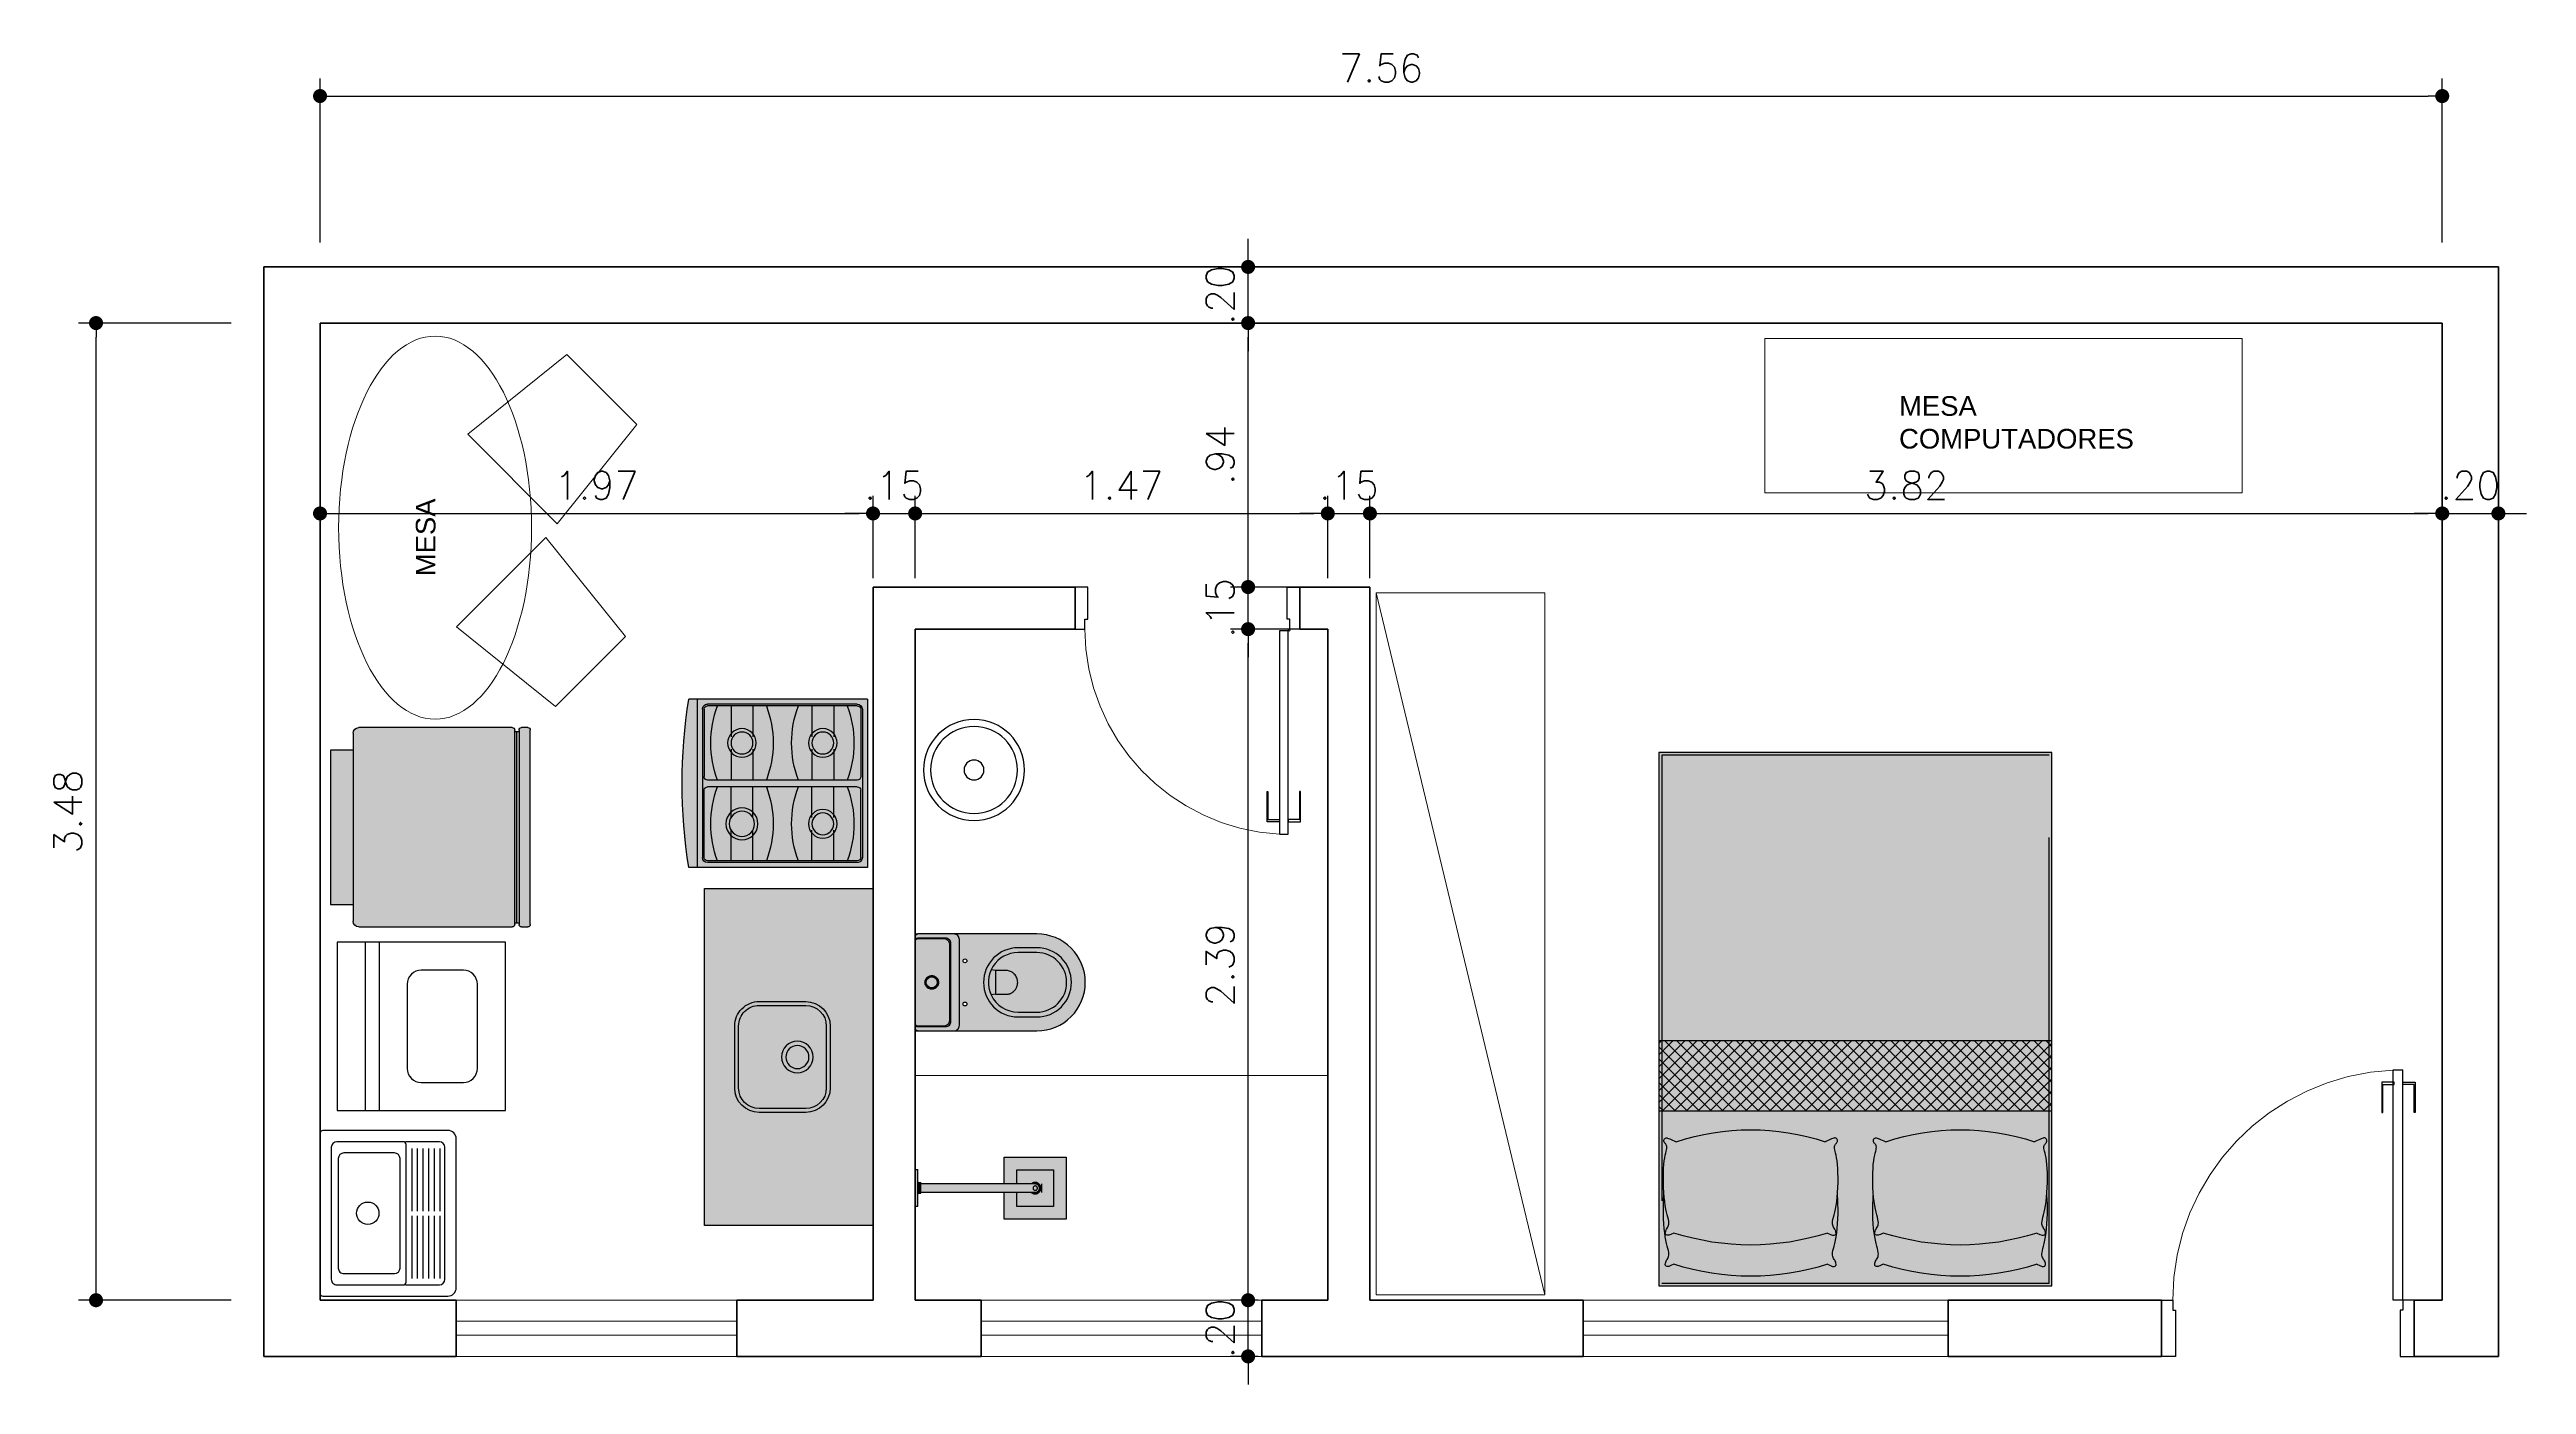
# Model space of a CAD drawing. Header units: millimetres. Extents: x -57 to 56, y 2 to 85.
# Drawn here: x 47.03 to 55.85, y 49.26 to 54.01 of the extents above; entities that cross this region are included whole.
import ezdxf

# ---------------------------------------------------------------- set-up
doc = ezdxf.new("R2010")
doc.units = ezdxf.units.MM
doc.header["$LTSCALE"] = 0.5
doc.header["$PDMODE"] = 3
for name, pattern in [('CACHE', [0.24, 0.12, -0.12]), ('CONTINU', [0]), ('DASHED', [15, 12, -3]), ('HIDDEN', [0.375, 0.25, -0.125]), ('HIDDEN2', [4.7625, 3.175, -1.5875])]:
    doc.linetypes.add(name, pattern=pattern)
for name, color, linetype, lineweight in [('A-TRACEJADO', 251, 'HIDDEN2', 18), ('AI-Hatch equip coz', 255, 'Continuous', 0), ('AI-Hatch equip san', 255, 'Continuous', 0), ('Alvenaria-alta', 5, 'Continuous', 50), ('Alvenaria-baixa', 3, 'Continuous', 20), ('ARQ cota externa', 1, 'Continuous', 15), ('ARQ Esquadria 2', 2, 'Continuous', 20), ('ARQ Mobiliario', 34, 'Continuous', 13), ('Linha-projeção', 8, 'HIDDEN', 15)]:
    doc.layers.add(name, color=color, linetype=linetype, lineweight=lineweight)
for name, color, linetype in [('AI-Equip coz', 1, 'Continuous'), ('AI-Equip san', 1, 'Continuous'), ('AI-Hatch mob', 254, 'Continuous'), ('AI-Mob', 2, 'Continuous'), ('AI-Proj mob', 1, 'HIDDEN2'), ('DETALHE', 2, 'Continuous'), ('PENA1', 1, 'Continuous'), ('PORTAS', 2, 'Continuous')]:
    doc.layers.add(name, color=color, linetype=linetype)
doc.styles.add('arial 7', font='arial.ttf', dxfattribs={"height": 0.07})
doc.styles.add('RS50', font='romans.shx', dxfattribs={"height": 0.1})
doc.dimstyles.new('Cota 50', dxfattribs={"dimscale": 0.05, "dimtxt": 0.1, "dimasz": 1, "dimexe": 1.25, "dimexo": 0.625, "dimgap": 1, "dimtad": 1, "dimzin": 4, "dimdsep": 46, "dimtxsty": 'RS50', "dimblk": 'DOT', "dimcen": 0.1, "dimclrd": 256, "dimclre": 256, "dimclrt": 256, "dimadec": 0, "dimazin": 0, "dimtfac": 1, "dimtix": 1, "dimtmove": 0, "dimatfit": 3, "dimldrblk": 'DOT', "dimfxl": 1.25, "dimarcsym": 0})

# ---------------------------------------------------------------- blocks, each defined once
blk = doc.blocks.new('_Dot')
at = {"color": 0, "linetype": 'ByBlock', "lineweight": -2}
blk.add_line((-0.5, 0), (-1, 0), dxfattribs=at)
at = {"color": 0, "linetype": 'ByBlock', "const_width": 0.5}
blk.add_lwpolyline([(-0.25, 0, 1), (0.25, 0, 1)], format="xyb", close=True, dxfattribs=at)
blk = doc.blocks.new('*D278')
at = {"layer": 'ARQ cota externa', "lineweight": -2, "transparency": 16777216}
for p, q in [((47.6778, 53.0395), (47.134, 53.0395)), ((47.1965, 49.6095), (47.1965, 52.9895)), ((47.6778, 49.5595), (47.134, 49.5595))]:
    blk.add_line(p, q, dxfattribs=at)
at = {"layer": 'DEFPOINTS', "color": 0, "transparency": 16777216}
for p in [(47.1965, 53.0395), (47.709, 53.0395), (47.709, 49.5595)]:
    blk.add_point(p, dxfattribs=at)
at = {"layer": 'ARQ cota externa', "lineweight": -2, "transparency": 16777216, "xscale": 0.05, "yscale": 0.05, "zscale": 0.05}
for p, rotation in [((47.1965, 53.0395), 90), ((47.1965, 49.5595), 270)]:
    blk.add_blockref('_Dot', p, dxfattribs=dict(at, rotation=rotation))
at = {"layer": 'ARQ cota externa', "transparency": 16777216, "insert": (47.0965, 51.2995), "char_height": 0.1, "attachment_point": 5, "rotation": 90, "style": 'RS50'}
blk.add_mtext('3.48', dxfattribs=at)
blk = doc.blocks.new('*D279')
at = {"layer": 'ARQ cota externa', "lineweight": -2, "transparency": 16777216}
for p, q in [((47.9945, 53.3263), (47.9945, 53.9105)), ((48.0445, 53.848), (55.5045, 53.848)), ((55.5545, 53.3263), (55.5545, 53.9105))]:
    blk.add_line(p, q, dxfattribs=at)
at = {"layer": 'DEFPOINTS', "color": 0, "transparency": 16777216}
for p in [(55.5545, 53.848), (47.9945, 53.2951), (55.5545, 53.2951)]:
    blk.add_point(p, dxfattribs=at)
at = {"layer": 'ARQ cota externa', "lineweight": -2, "transparency": 16777216, "xscale": 0.05, "yscale": 0.05, "zscale": 0.05, "rotation": 180}
blk.add_blockref('_Dot', (47.9945, 53.848), dxfattribs=at)
at = {"layer": 'ARQ cota externa', "lineweight": -2, "transparency": 16777216, "xscale": 0.05, "yscale": 0.05, "zscale": 0.05}
blk.add_blockref('_Dot', (55.5545, 53.848), dxfattribs=at)
at = {"layer": 'ARQ cota externa', "transparency": 16777216, "insert": (51.7745, 53.948), "char_height": 0.1, "attachment_point": 5, "style": 'RS50'}
blk.add_mtext('7.56', dxfattribs=at)
blk = doc.blocks.new('*D286')
at = {"layer": 'ARQ cota externa', "lineweight": -2, "transparency": 16777216}
for p, q in [((47.9945, 52.2378), (47.9945, 52.424)), ((49.9645, 52.1308), (49.9645, 52.424)), ((48.0445, 52.3615), (49.9145, 52.3615))]:
    blk.add_line(p, q, dxfattribs=at)
at = {"layer": 'DEFPOINTS', "color": 0, "transparency": 16777216}
for p in [(49.9645, 52.3615), (47.9945, 52.2065), (49.9645, 52.0995)]:
    blk.add_point(p, dxfattribs=at)
at = {"layer": 'ARQ cota externa', "lineweight": -2, "transparency": 16777216, "xscale": 0.05, "yscale": 0.05, "zscale": 0.05, "rotation": 180}
blk.add_blockref('_Dot', (47.9945, 52.3615), dxfattribs=at)
at = {"layer": 'ARQ cota externa', "lineweight": -2, "transparency": 16777216, "xscale": 0.05, "yscale": 0.05, "zscale": 0.05}
blk.add_blockref('_Dot', (49.9645, 52.3615), dxfattribs=at)
at = {"layer": 'ARQ cota externa', "transparency": 16777216, "insert": (48.9795, 52.4615), "char_height": 0.1, "attachment_point": 5, "style": 'RS50'}
blk.add_mtext('1.97', dxfattribs=at)
blk = doc.blocks.new('*D287')
at = {"layer": 'ARQ cota externa', "lineweight": -2, "transparency": 16777216}
for p, q in [((49.9645, 52.1308), (49.9645, 52.424)), ((50.1145, 52.1308), (50.1145, 52.424)), ((49.9145, 52.3615), (49.8645, 52.3615)), ((49.9645, 52.3615), (50.1145, 52.3615)), ((50.1645, 52.3615), (50.2145, 52.3615))]:
    blk.add_line(p, q, dxfattribs=at)
at = {"layer": 'DEFPOINTS', "color": 0, "transparency": 16777216}
for p in [(50.1145, 52.3615), (49.9645, 52.0995), (50.1145, 52.0995)]:
    blk.add_point(p, dxfattribs=at)
at = {"layer": 'ARQ cota externa', "lineweight": -2, "transparency": 16777216, "xscale": 0.05, "yscale": 0.05, "zscale": 0.05}
blk.add_blockref('_Dot', (49.9645, 52.3615), dxfattribs=at)
at = {"layer": 'ARQ cota externa', "lineweight": -2, "transparency": 16777216, "xscale": 0.05, "yscale": 0.05, "zscale": 0.05, "rotation": 180}
blk.add_blockref('_Dot', (50.1145, 52.3615), dxfattribs=at)
at = {"layer": 'ARQ cota externa', "transparency": 16777216, "insert": (50.0395, 52.4615), "char_height": 0.1, "attachment_point": 5, "style": 'RS50'}
blk.add_mtext('.15', dxfattribs=at)
blk = doc.blocks.new('*D280')
at = {"layer": 'ARQ cota externa', "lineweight": -2, "transparency": 16777216}
for p, q in [((50.1145, 52.1308), (50.1145, 52.424)), ((51.5845, 52.1308), (51.5845, 52.424)), ((50.1645, 52.3615), (51.5345, 52.3615))]:
    blk.add_line(p, q, dxfattribs=at)
at = {"layer": 'DEFPOINTS', "color": 0, "transparency": 16777216}
for p in [(51.5845, 52.3615), (50.1145, 52.0995), (51.5845, 52.0995)]:
    blk.add_point(p, dxfattribs=at)
at = {"layer": 'ARQ cota externa', "lineweight": -2, "transparency": 16777216, "xscale": 0.05, "yscale": 0.05, "zscale": 0.05, "rotation": 180}
blk.add_blockref('_Dot', (50.1145, 52.3615), dxfattribs=at)
at = {"layer": 'ARQ cota externa', "lineweight": -2, "transparency": 16777216, "xscale": 0.05, "yscale": 0.05, "zscale": 0.05}
blk.add_blockref('_Dot', (51.5845, 52.3615), dxfattribs=at)
at = {"layer": 'ARQ cota externa', "transparency": 16777216, "insert": (50.8495, 52.4615), "char_height": 0.1, "attachment_point": 5, "style": 'RS50'}
blk.add_mtext('1.47', dxfattribs=at)
blk = doc.blocks.new('*D288')
at = {"layer": 'ARQ cota externa', "lineweight": -2, "transparency": 16777216}
for p, q in [((51.5845, 52.1308), (51.5845, 52.424)), ((51.7345, 52.1308), (51.7345, 52.424)), ((51.5345, 52.3615), (51.4845, 52.3615)), ((51.5845, 52.3615), (51.7345, 52.3615)), ((51.7845, 52.3615), (51.8345, 52.3615))]:
    blk.add_line(p, q, dxfattribs=at)
at = {"layer": 'DEFPOINTS', "color": 0, "transparency": 16777216}
for p in [(51.7345, 52.3615), (51.5845, 52.0995), (51.7345, 52.0995)]:
    blk.add_point(p, dxfattribs=at)
at = {"layer": 'ARQ cota externa', "lineweight": -2, "transparency": 16777216, "xscale": 0.05, "yscale": 0.05, "zscale": 0.05}
blk.add_blockref('_Dot', (51.5845, 52.3615), dxfattribs=at)
at = {"layer": 'ARQ cota externa', "lineweight": -2, "transparency": 16777216, "xscale": 0.05, "yscale": 0.05, "zscale": 0.05, "rotation": 180}
blk.add_blockref('_Dot', (51.7345, 52.3615), dxfattribs=at)
at = {"layer": 'ARQ cota externa', "transparency": 16777216, "insert": (51.6595, 52.4615), "char_height": 0.1, "attachment_point": 5, "style": 'RS50'}
blk.add_mtext('.15', dxfattribs=at)
blk = doc.blocks.new('*D289')
at = {"layer": 'ARQ cota externa', "lineweight": -2, "transparency": 16777216}
for p, q in [((51.7345, 52.1308), (51.7345, 52.424)), ((55.5545, 52.1308), (55.5545, 52.424)), ((51.7845, 52.3615), (55.5045, 52.3615))]:
    blk.add_line(p, q, dxfattribs=at)
at = {"layer": 'DEFPOINTS', "color": 0, "transparency": 16777216}
for p in [(55.5545, 52.3615), (51.7345, 52.0995), (55.5545, 52.0995)]:
    blk.add_point(p, dxfattribs=at)
at = {"layer": 'ARQ cota externa', "lineweight": -2, "transparency": 16777216, "xscale": 0.05, "yscale": 0.05, "zscale": 0.05, "rotation": 180}
blk.add_blockref('_Dot', (51.7345, 52.3615), dxfattribs=at)
at = {"layer": 'ARQ cota externa', "lineweight": -2, "transparency": 16777216, "xscale": 0.05, "yscale": 0.05, "zscale": 0.05}
blk.add_blockref('_Dot', (55.5545, 52.3615), dxfattribs=at)
at = {"layer": 'ARQ cota externa', "transparency": 16777216, "insert": (53.6445, 52.4615), "char_height": 0.1, "attachment_point": 5, "style": 'RS50'}
blk.add_mtext('3.82', dxfattribs=at)
blk = doc.blocks.new('*D290')
at = {"layer": 'ARQ cota externa', "lineweight": -2, "transparency": 16777216}
for p, q in [((55.5545, 52.1308), (55.5545, 52.424)), ((55.7545, 52.3928), (55.7545, 52.424)), ((55.5045, 52.3615), (55.4545, 52.3615)), ((55.5545, 52.3615), (55.7545, 52.3615)), ((55.8045, 52.3615), (55.8545, 52.3615))]:
    blk.add_line(p, q, dxfattribs=at)
at = {"layer": 'DEFPOINTS', "color": 0, "transparency": 16777216}
for p in [(55.7545, 52.3615), (55.7545, 52.3615), (55.5545, 52.0995)]:
    blk.add_point(p, dxfattribs=at)
at = {"layer": 'ARQ cota externa', "lineweight": -2, "transparency": 16777216, "xscale": 0.05, "yscale": 0.05, "zscale": 0.05}
blk.add_blockref('_Dot', (55.5545, 52.3615), dxfattribs=at)
at = {"layer": 'ARQ cota externa', "lineweight": -2, "transparency": 16777216, "xscale": 0.05, "yscale": 0.05, "zscale": 0.05, "rotation": 180}
blk.add_blockref('_Dot', (55.7545, 52.3615), dxfattribs=at)
at = {"layer": 'ARQ cota externa', "transparency": 16777216, "insert": (55.6545, 52.4615), "char_height": 0.1, "attachment_point": 5, "style": 'RS50'}
blk.add_mtext('.20', dxfattribs=at)
blk = doc.blocks.new('*D281')
at = {"layer": 'ARQ cota externa', "lineweight": -2, "transparency": 16777216}
for p, q in [((51.3006, 49.6095), (51.3006, 49.6595)), ((51.3361, 49.5595), (51.2381, 49.5595)), ((51.3006, 49.3595), (51.3006, 49.5595)), ((51.3361, 49.3595), (51.2381, 49.3595)), ((51.3006, 49.3095), (51.3006, 49.2595))]:
    blk.add_line(p, q, dxfattribs=at)
at = {"layer": 'DEFPOINTS', "color": 0, "transparency": 16777216}
for p in [(51.3006, 49.5595), (51.3674, 49.5595), (51.3674, 49.3595)]:
    blk.add_point(p, dxfattribs=at)
at = {"layer": 'ARQ cota externa', "lineweight": -2, "transparency": 16777216, "xscale": 0.05, "yscale": 0.05, "zscale": 0.05}
for p, rotation in [((51.3006, 49.5595), 270), ((51.3006, 49.3595), 90)]:
    blk.add_blockref('_Dot', p, dxfattribs=dict(at, rotation=rotation))
at = {"layer": 'ARQ cota externa', "transparency": 16777216, "insert": (51.2006, 49.4595), "char_height": 0.1, "attachment_point": 5, "rotation": 90, "style": 'RS50'}
blk.add_mtext('.20', dxfattribs=at)
blk = doc.blocks.new('*D282')
at = {"layer": 'ARQ cota externa', "lineweight": -2, "transparency": 16777216}
for p, q in [((51.5533, 51.9495), (51.2381, 51.9495)), ((51.3006, 49.6095), (51.3006, 51.8995)), ((51.3361, 49.5595), (51.2381, 49.5595))]:
    blk.add_line(p, q, dxfattribs=at)
at = {"layer": 'DEFPOINTS', "color": 0, "transparency": 16777216}
for p in [(51.3006, 51.9495), (51.5845, 51.9495), (51.3674, 49.5595)]:
    blk.add_point(p, dxfattribs=at)
at = {"layer": 'ARQ cota externa', "lineweight": -2, "transparency": 16777216, "xscale": 0.05, "yscale": 0.05, "zscale": 0.05}
for p, rotation in [((51.3006, 51.9495), 90), ((51.3006, 49.5595), 270)]:
    blk.add_blockref('_Dot', p, dxfattribs=dict(at, rotation=rotation))
at = {"layer": 'ARQ cota externa', "transparency": 16777216, "insert": (51.2006, 50.7545), "char_height": 0.1, "attachment_point": 5, "rotation": 90, "style": 'RS50'}
blk.add_mtext('2.39', dxfattribs=at)
blk = doc.blocks.new('*D283')
at = {"layer": 'ARQ cota externa', "lineweight": -2, "transparency": 16777216}
for p, q in [((51.3006, 52.1495), (51.3006, 52.1995)), ((51.5533, 52.0995), (51.2381, 52.0995)), ((51.3006, 51.9495), (51.3006, 52.0995)), ((51.5533, 51.9495), (51.2381, 51.9495)), ((51.3006, 51.8995), (51.3006, 51.8495))]:
    blk.add_line(p, q, dxfattribs=at)
at = {"layer": 'DEFPOINTS', "color": 0, "transparency": 16777216}
for p in [(51.3006, 52.0995), (51.5845, 52.0995), (51.5845, 51.9495)]:
    blk.add_point(p, dxfattribs=at)
at = {"layer": 'ARQ cota externa', "lineweight": -2, "transparency": 16777216, "xscale": 0.05, "yscale": 0.05, "zscale": 0.05}
for p, rotation in [((51.3006, 52.0995), 270), ((51.3006, 51.9495), 90)]:
    blk.add_blockref('_Dot', p, dxfattribs=dict(at, rotation=rotation))
at = {"layer": 'ARQ cota externa', "transparency": 16777216, "insert": (51.2006, 52.0245), "char_height": 0.1, "attachment_point": 5, "rotation": 90, "style": 'RS50'}
blk.add_mtext('.15', dxfattribs=at)
blk = doc.blocks.new('*D284')
at = {"layer": 'ARQ cota externa', "lineweight": -2, "transparency": 16777216}
for p, q in [((51.2693, 53.0395), (51.2381, 53.0395)), ((51.3006, 52.1495), (51.3006, 52.9895)), ((51.5533, 52.0995), (51.2381, 52.0995))]:
    blk.add_line(p, q, dxfattribs=at)
at = {"layer": 'DEFPOINTS', "color": 0, "transparency": 16777216}
for p in [(51.3006, 53.0395), (51.3006, 53.0395), (51.5845, 52.0995)]:
    blk.add_point(p, dxfattribs=at)
at = {"layer": 'ARQ cota externa', "lineweight": -2, "transparency": 16777216, "xscale": 0.05, "yscale": 0.05, "zscale": 0.05}
for p, rotation in [((51.3006, 53.0395), 90), ((51.3006, 52.0995), 270)]:
    blk.add_blockref('_Dot', p, dxfattribs=dict(at, rotation=rotation))
at = {"layer": 'ARQ cota externa', "transparency": 16777216, "insert": (51.2006, 52.5695), "char_height": 0.1, "attachment_point": 5, "rotation": 90, "style": 'RS50'}
blk.add_mtext('.94', dxfattribs=at)
blk = doc.blocks.new('*D285')
at = {"layer": 'ARQ cota externa', "lineweight": -2, "transparency": 16777216}
for p, q in [((51.3006, 53.2895), (51.3006, 53.3395)), ((51.2693, 53.2395), (51.2381, 53.2395)), ((51.3006, 53.0395), (51.3006, 53.2395)), ((51.2693, 53.0395), (51.2381, 53.0395)), ((51.3006, 52.9895), (51.3006, 52.9395))]:
    blk.add_line(p, q, dxfattribs=at)
at = {"layer": 'DEFPOINTS', "color": 0, "transparency": 16777216}
for p in [(51.3006, 53.2395), (51.3006, 53.2395), (51.3006, 53.0395)]:
    blk.add_point(p, dxfattribs=at)
at = {"layer": 'ARQ cota externa', "lineweight": -2, "transparency": 16777216, "xscale": 0.05, "yscale": 0.05, "zscale": 0.05}
for p, rotation in [((51.3006, 53.2395), 270), ((51.3006, 53.0395), 90)]:
    blk.add_blockref('_Dot', p, dxfattribs=dict(at, rotation=rotation))
at = {"layer": 'ARQ cota externa', "transparency": 16777216, "insert": (51.2006, 53.1395), "char_height": 0.1, "attachment_point": 5, "rotation": 90, "style": 'RS50'}
blk.add_mtext('.20', dxfattribs=at)
blk = doc.blocks.new('P70')
at = {"layer": 'A-TRACEJADO'}
blk.add_arc((-0.149, -0.0328), 0.7322, 183.0662, 269.9559, dxfattribs=at)
at = {"layer": 'DETALHE', "color": 1}
for points in [[(-0.8365, -0.0415), (-0.8365, 0.0027), (-0.7284, 0.0027), (-0.7284, -0.0006), (-0.8285, -0.0006), (-0.8285, -0.0415)], [(-0.8365, -0.0724), (-0.8365, -0.1166), (-0.7284, -0.1166), (-0.7284, -0.1133), (-0.8285, -0.1133), (-0.8285, -0.0724)]]:
    blk.add_lwpolyline(points, close=True, dxfattribs=at)
at = {"layer": 'DETALHE', "color": 2}
for points in [[(-0.15, 0), (-0.15, -0.035), (-0.115, -0.035), (-0.115, -0.045), (0, -0.045), (0, 0)], [(-0.15, -0.8), (-0.15, -0.765), (-0.115, -0.765), (-0.115, -0.755), (0, -0.755), (0, -0.8)]]:
    blk.add_lwpolyline(points, close=True, dxfattribs=at)
blk.add_lwpolyline([(-0.8802, -0.0719), (-0.8802, -0.0411), (-0.1558, -0.0411), (-0.1558, -0.0719), (-0.8802, -0.0719)], dxfattribs=at)
blk.add_circle((-0.1531, -0.0379), 0.00326, dxfattribs=at)
blk = doc.blocks.new('CAMA CASAL TRADICIONAL 138X188')
at = {"layer": 'AI-Hatch mob', "true_color": 0xe1d8b7}
for points in [[(0.7, -0.6908), (0.7, 0), (-0.7, 0), (-0.7, -0.6908)], [(-0.7, -0.8722), (-0.7, -1.9), (0.7, -1.9), (0.7, -0.8722)]]:
    blk.add_hatch(color=254, dxfattribs=at).paths.add_polyline_path(points)
at = {"layer": 'AI-Hatch mob', "true_color": 0xd3bf96}
for points in [[(-0.0994, -0.1884), (-0.089, -0.1833), (-0.0811, -0.1808), (-0.0755, -0.1805), (-0.0717, -0.1818), (-0.0696, -0.1843), (-0.0689, -0.1878), (-0.0692, -0.1916), (-0.0702, -0.1955), (-0.0718, -0.1991), (-0.0736, -0.2024), (-0.0756, -0.2056), (-0.0776, -0.2088), (-0.0793, -0.2122), (-0.0807, -0.2159), (-0.0816, -0.2201), (-0.0819, -0.225), (-0.0813, -0.2305), (-0.08, -0.237), (-0.0782, -0.2444), (-0.076, -0.2529), (-0.0736, -0.2626), (-0.0712, -0.2736), (-0.0688, -0.2861), (-0.0667, -0.3001), (-0.0649, -0.3156), (-0.0642, -0.3247), (-0.0638, -0.3215), (-0.0628, -0.307), (-0.0621, -0.2911), (-0.0619, -0.274), (-0.062, -0.2564), (-0.0626, -0.2386), (-0.0635, -0.2211), (-0.0649, -0.2044), (-0.0667, -0.1888), (-0.0688, -0.1748), (-0.0712, -0.1624), (-0.0736, -0.1514), (-0.076, -0.1416), (-0.0782, -0.1331), (-0.08, -0.1257), (-0.0813, -0.1193), (-0.0819, -0.1137), (-0.0816, -0.1089), (-0.0807, -0.1047), (-0.0793, -0.101), (-0.0776, -0.0975), (-0.0756, -0.0943), (-0.0736, -0.0911), (-0.0718, -0.0878), (-0.0702, -0.0842), (-0.0692, -0.0804), (-0.0689, -0.0765), (-0.0696, -0.0731), (-0.0717, -0.0705), (-0.0755, -0.0692), (-0.0811, -0.0696), (-0.089, -0.0721), (-0.0994, -0.0771, 0.156401), (-0.6466, -0.0771), (-0.657, -0.0721), (-0.6649, -0.0696), (-0.6706, -0.0692), (-0.6743, -0.0705), (-0.6764, -0.0731), (-0.6772, -0.0765), (-0.6769, -0.0804), (-0.6758, -0.0842), (-0.6743, -0.0878), (-0.6724, -0.0911), (-0.6705, -0.0943), (-0.6685, -0.0975), (-0.6667, -0.101), (-0.6653, -0.1047), (-0.6644, -0.1089), (-0.6642, -0.1137), (-0.6648, -0.1193), (-0.666, -0.1257), (-0.6678, -0.1331), (-0.67, -0.1416), (-0.6724, -0.1514), (-0.6749, -0.1624), (-0.6773, -0.1748), (-0.6794, -0.1888), (-0.6812, -0.2044), (-0.6825, -0.2211), (-0.6835, -0.2386), (-0.684, -0.2564), (-0.6842, -0.274), (-0.6839, -0.2911), (-0.6833, -0.307), (-0.6823, -0.3215), (-0.6819, -0.3247), (-0.6812, -0.3156), (-0.6794, -0.3001), (-0.6773, -0.2861), (-0.6749, -0.2736), (-0.6724, -0.2626), (-0.67, -0.2529), (-0.6678, -0.2444), (-0.666, -0.237), (-0.6648, -0.2305), (-0.6642, -0.225), (-0.6644, -0.2201), (-0.6653, -0.2159), (-0.6667, -0.2122), (-0.6685, -0.2088), (-0.6705, -0.2056), (-0.6724, -0.2024), (-0.6743, -0.1991), (-0.6758, -0.1955), (-0.6769, -0.1916), (-0.6772, -0.1878), (-0.6764, -0.1843), (-0.6743, -0.1818), (-0.6706, -0.1805), (-0.6649, -0.1808), (-0.657, -0.1833), (-0.6466, -0.1884, -0.156401)], [(0.6466, -0.1884), (0.657, -0.1833), (0.6649, -0.1808), (0.6706, -0.1805), (0.6743, -0.1818), (0.6764, -0.1843), (0.6772, -0.1878), (0.6769, -0.1916), (0.6758, -0.1955), (0.6743, -0.1991), (0.6724, -0.2024), (0.6705, -0.2056), (0.6685, -0.2088), (0.6667, -0.2122), (0.6653, -0.2159), (0.6644, -0.2201), (0.6642, -0.225), (0.6648, -0.2305), (0.666, -0.237), (0.6678, -0.2444), (0.67, -0.2529), (0.6724, -0.2626), (0.6749, -0.2736), (0.6773, -0.2861), (0.6794, -0.3001), (0.6812, -0.3156), (0.6819, -0.3247), (0.6823, -0.3215), (0.6833, -0.307), (0.6839, -0.2911), (0.6842, -0.274), (0.684, -0.2564), (0.6835, -0.2386), (0.6825, -0.2211), (0.6812, -0.2044), (0.6794, -0.1888), (0.6773, -0.1748), (0.6749, -0.1624), (0.6724, -0.1514), (0.67, -0.1416), (0.6678, -0.1331), (0.666, -0.1257), (0.6648, -0.1193), (0.6642, -0.1137), (0.6644, -0.1089), (0.6653, -0.1047), (0.6667, -0.101), (0.6685, -0.0975), (0.6705, -0.0943), (0.6724, -0.0911), (0.6743, -0.0878), (0.6758, -0.0842), (0.6769, -0.0804), (0.6772, -0.0765), (0.6764, -0.0731), (0.6743, -0.0705), (0.6706, -0.0692), (0.6649, -0.0696), (0.657, -0.0721), (0.6466, -0.0771, 0.156401), (0.0994, -0.0771), (0.089, -0.0721), (0.0811, -0.0696), (0.0755, -0.0692), (0.0717, -0.0705), (0.0696, -0.0731), (0.0689, -0.0765), (0.0692, -0.0804), (0.0702, -0.0842), (0.0718, -0.0878), (0.0736, -0.0911), (0.0756, -0.0943), (0.0776, -0.0975), (0.0793, -0.101), (0.0807, -0.1047), (0.0816, -0.1089), (0.0819, -0.1137), (0.0813, -0.1193), (0.08, -0.1257), (0.0782, -0.1331), (0.076, -0.1416), (0.0736, -0.1514), (0.0712, -0.1624), (0.0688, -0.1748), (0.0667, -0.1888), (0.0649, -0.2044), (0.0635, -0.2211), (0.0626, -0.2386), (0.062, -0.2564), (0.0619, -0.274), (0.0621, -0.2911), (0.0628, -0.307), (0.0638, -0.3215), (0.0642, -0.3247), (0.0649, -0.3156), (0.0667, -0.3001), (0.0688, -0.2861), (0.0712, -0.2736), (0.0736, -0.2626), (0.076, -0.2529), (0.0782, -0.2444), (0.08, -0.237), (0.0813, -0.2305), (0.0819, -0.225), (0.0816, -0.2201), (0.0807, -0.2159), (0.0793, -0.2122), (0.0776, -0.2088), (0.0756, -0.2056), (0.0736, -0.2024), (0.0718, -0.1991), (0.0702, -0.1955), (0.0692, -0.1916), (0.0689, -0.1878), (0.0696, -0.1843), (0.0717, -0.1818), (0.0755, -0.1805), (0.0811, -0.1808), (0.089, -0.1833), (0.0994, -0.1884, -0.156401)], [(-0.6466, -0.1884), (-0.657, -0.1833), (-0.6649, -0.1808), (-0.6706, -0.1805), (-0.6743, -0.1818), (-0.6764, -0.1843), (-0.6772, -0.1878), (-0.6769, -0.1916), (-0.6758, -0.1955), (-0.6743, -0.1991), (-0.6724, -0.2024), (-0.6705, -0.2056), (-0.6685, -0.2088), (-0.6667, -0.2122), (-0.6653, -0.2159), (-0.6644, -0.2201), (-0.6642, -0.225), (-0.6648, -0.2305), (-0.666, -0.237), (-0.6678, -0.2444), (-0.67, -0.2529), (-0.6724, -0.2626), (-0.6749, -0.2736), (-0.6773, -0.2861), (-0.6794, -0.3001), (-0.6812, -0.3156), (-0.6825, -0.3324), (-0.6835, -0.3499), (-0.684, -0.3677), (-0.6842, -0.3853), (-0.6839, -0.4023), (-0.6833, -0.4183), (-0.6823, -0.4327), (-0.6808, -0.4453), (-0.6791, -0.4561), (-0.6773, -0.4654), (-0.6755, -0.4731), (-0.6739, -0.4797), (-0.6726, -0.4851), (-0.6717, -0.4897), (-0.6713, -0.4936), (-0.6717, -0.4969), (-0.6725, -0.4998), (-0.6739, -0.5023), (-0.6754, -0.5045), (-0.6771, -0.5066), (-0.6787, -0.5086), (-0.6802, -0.5105), (-0.6813, -0.5126), (-0.6819, -0.5148), (-0.6821, -0.5171), (-0.6819, -0.5194), (-0.6812, -0.5215), (-0.68, -0.5234), (-0.6785, -0.525), (-0.6766, -0.5262), (-0.6744, -0.5269), (-0.6718, -0.5269), (-0.6688, -0.5264), (-0.6654, -0.5253), (-0.6613, -0.5238), (-0.6566, -0.5218), (-0.6513, -0.5194), (-0.6451, -0.5166), (-0.6381, -0.5136, 0.161591), (-0.108, -0.5136), (-0.101, -0.5166), (-0.0948, -0.5194), (-0.0894, -0.5218), (-0.0847, -0.5238), (-0.0807, -0.5253), (-0.0772, -0.5264), (-0.0742, -0.5269), (-0.0717, -0.5269), (-0.0694, -0.5262), (-0.0675, -0.525), (-0.066, -0.5234), (-0.0649, -0.5215), (-0.0642, -0.5194), (-0.0639, -0.5171), (-0.0641, -0.5148), (-0.0648, -0.5126), (-0.0659, -0.5105), (-0.0673, -0.5086), (-0.069, -0.5066), (-0.0706, -0.5045), (-0.0722, -0.5023), (-0.0735, -0.4998), (-0.0744, -0.4969), (-0.0747, -0.4936), (-0.0744, -0.4897), (-0.0735, -0.4851), (-0.0722, -0.4797), (-0.0705, -0.4731), (-0.0687, -0.4654), (-0.0669, -0.4561), (-0.0652, -0.4453), (-0.0638, -0.4327), (-0.0628, -0.4183), (-0.0621, -0.4023), (-0.0619, -0.3853), (-0.062, -0.3677), (-0.0626, -0.3499), (-0.0635, -0.3324), (-0.0649, -0.3156), (-0.0667, -0.3001), (-0.0688, -0.2861), (-0.0712, -0.2736), (-0.0736, -0.2626), (-0.076, -0.2529), (-0.0782, -0.2444), (-0.08, -0.237), (-0.0813, -0.2305), (-0.0819, -0.225), (-0.0816, -0.2201), (-0.0807, -0.2159), (-0.0793, -0.2122), (-0.0776, -0.2088), (-0.0756, -0.2056), (-0.0736, -0.2024), (-0.0718, -0.1991), (-0.0702, -0.1955), (-0.0692, -0.1916), (-0.0689, -0.1878), (-0.0696, -0.1843), (-0.0717, -0.1818), (-0.0755, -0.1805), (-0.0811, -0.1808), (-0.089, -0.1833), (-0.0994, -0.1884, 0.156401)], [(0.0994, -0.1884), (0.089, -0.1833), (0.0811, -0.1808), (0.0755, -0.1805), (0.0717, -0.1818), (0.0696, -0.1843), (0.0689, -0.1878), (0.0692, -0.1916), (0.0702, -0.1955), (0.0718, -0.1991), (0.0736, -0.2024), (0.0756, -0.2056), (0.0776, -0.2088), (0.0793, -0.2122), (0.0807, -0.2159), (0.0816, -0.2201), (0.0819, -0.225), (0.0813, -0.2305), (0.08, -0.237), (0.0782, -0.2444), (0.076, -0.2529), (0.0736, -0.2626), (0.0712, -0.2736), (0.0688, -0.2861), (0.0667, -0.3001), (0.0649, -0.3156), (0.0635, -0.3324), (0.0626, -0.3499), (0.062, -0.3677), (0.0619, -0.3853), (0.0621, -0.4023), (0.0628, -0.4183), (0.0638, -0.4327), (0.0652, -0.4453), (0.0669, -0.4561), (0.0687, -0.4654), (0.0705, -0.4731), (0.0722, -0.4797), (0.0735, -0.4851), (0.0744, -0.4897), (0.0747, -0.4936), (0.0744, -0.4969), (0.0735, -0.4998), (0.0722, -0.5023), (0.0706, -0.5045), (0.069, -0.5066), (0.0673, -0.5086), (0.0659, -0.5105), (0.0648, -0.5126), (0.0641, -0.5148), (0.0639, -0.5171), (0.0642, -0.5194), (0.0649, -0.5215), (0.066, -0.5234), (0.0675, -0.525), (0.0694, -0.5262), (0.0717, -0.5269), (0.0742, -0.5269), (0.0772, -0.5264), (0.0807, -0.5253), (0.0847, -0.5238), (0.0894, -0.5218), (0.0948, -0.5194), (0.101, -0.5166), (0.108, -0.5136, 0.161591), (0.6381, -0.5136), (0.6451, -0.5166), (0.6513, -0.5194), (0.6566, -0.5218), (0.6613, -0.5238), (0.6654, -0.5253), (0.6688, -0.5264), (0.6718, -0.5269), (0.6744, -0.5269), (0.6766, -0.5262), (0.6785, -0.525), (0.68, -0.5234), (0.6812, -0.5215), (0.6819, -0.5194), (0.6821, -0.5171), (0.6819, -0.5148), (0.6813, -0.5126), (0.6802, -0.5105), (0.6787, -0.5086), (0.6771, -0.5066), (0.6754, -0.5045), (0.6739, -0.5023), (0.6725, -0.4998), (0.6717, -0.4969), (0.6713, -0.4936), (0.6717, -0.4897), (0.6726, -0.4851), (0.6739, -0.4797), (0.6755, -0.4731), (0.6773, -0.4654), (0.6791, -0.4561), (0.6808, -0.4453), (0.6823, -0.4327), (0.6833, -0.4183), (0.6839, -0.4023), (0.6842, -0.3853), (0.684, -0.3677), (0.6835, -0.3499), (0.6825, -0.3324), (0.6812, -0.3156), (0.6794, -0.3001), (0.6773, -0.2861), (0.6749, -0.2736), (0.6724, -0.2626), (0.67, -0.2529), (0.6678, -0.2444), (0.666, -0.237), (0.6648, -0.2305), (0.6642, -0.225), (0.6644, -0.2201), (0.6653, -0.2159), (0.6667, -0.2122), (0.6685, -0.2088), (0.6705, -0.2056), (0.6724, -0.2024), (0.6743, -0.1991), (0.6758, -0.1955), (0.6769, -0.1916), (0.6772, -0.1878), (0.6764, -0.1843), (0.6743, -0.1818), (0.6706, -0.1805), (0.6649, -0.1808), (0.657, -0.1833), (0.6466, -0.1884, 0.156401)], [(-0.7, -0.6222), (-0.7, -0.8722), (0.7, -0.8722), (0.7, -0.6222)]]:
    blk.add_hatch(color=9, dxfattribs=at).paths.add_polyline_path(points)
at = {"layer": 'AI-Hatch mob', "ltscale": 0.5}
h = blk.add_hatch(dxfattribs=at)
h.set_pattern_fill('_USER', color=33, scale=0.03, angle=45, style=0, double=1, pattern_type=0)
h.set_pattern_definition([(45, (-0.7, -0.872224), (-0.0212132, 0.0212132), []), (135, (-0.7, -0.872224), (-0.0212132, -0.0212132), [])])
h.paths.add_polyline_path([(0.7, -0.8722), (0.7, -0.6222), (-0.7, -0.6222), (-0.7, -0.8722)])
for p, q in [((-0.0994, -0.0771), (-0.089, -0.0721)), ((-0.089, -0.0721), (-0.0811, -0.0696)), ((-0.0811, -0.0696), (-0.0755, -0.0692)), ((-0.0755, -0.0692), (-0.0717, -0.0705)), ((-0.0718, -0.0878), (-0.0736, -0.0911)), ((-0.0702, -0.0842), (-0.0718, -0.0878)), ((-0.0717, -0.0705), (-0.0696, -0.0731)), ((-0.0692, -0.0804), (-0.0702, -0.0842)), ((-0.0696, -0.0731), (-0.0689, -0.0765)), ((-0.0689, -0.0765), (-0.0692, -0.0804)), ((0.0696, -0.0731), (0.0689, -0.0765)), ((0.0689, -0.0765), (0.0692, -0.0804)), ((0.0692, -0.0804), (0.0702, -0.0842)), ((0.0717, -0.0705), (0.0696, -0.0731)), ((0.0702, -0.0842), (0.0718, -0.0878)), ((0.0755, -0.0692), (0.0717, -0.0705)), ((0.0718, -0.0878), (0.0736, -0.0911)), ((0.0811, -0.0696), (0.0755, -0.0692)), ((0.089, -0.0721), (0.0811, -0.0696)), ((0.0994, -0.0771), (0.089, -0.0721)), ((-0.0816, -0.1089), (-0.0819, -0.1137)), ((-0.0819, -0.1137), (-0.0813, -0.1193)), ((-0.0807, -0.1047), (-0.0816, -0.1089)), ((-0.0813, -0.1193), (-0.08, -0.1257)), ((-0.0793, -0.101), (-0.0807, -0.1047)), ((-0.08, -0.1257), (-0.0782, -0.1331)), ((-0.0776, -0.0975), (-0.0793, -0.101)), ((-0.0782, -0.1331), (-0.076, -0.1416)), ((-0.0756, -0.0943), (-0.0776, -0.0975)), ((-0.076, -0.1416), (-0.0736, -0.1514)), ((-0.0736, -0.0911), (-0.0756, -0.0943)), ((-0.0736, -0.1514), (-0.0712, -0.1624)), ((-0.0712, -0.1624), (-0.0688, -0.1748)), ((-0.0688, -0.1748), (-0.0667, -0.1888)), ((0.0688, -0.1748), (0.0667, -0.1888)), ((0.0712, -0.1624), (0.0688, -0.1748)), ((0.0736, -0.1514), (0.0712, -0.1624)), ((0.0736, -0.0911), (0.0756, -0.0943)), ((0.076, -0.1416), (0.0736, -0.1514)), ((0.0756, -0.0943), (0.0776, -0.0975)), ((0.0782, -0.1331), (0.076, -0.1416)), ((0.0776, -0.0975), (0.0793, -0.101)), ((0.08, -0.1257), (0.0782, -0.1331)), ((0.0793, -0.101), (0.0807, -0.1047)), ((0.0813, -0.1193), (0.08, -0.1257)), ((0.0807, -0.1047), (0.0816, -0.1089)), ((0.0819, -0.1137), (0.0813, -0.1193)), ((0.0816, -0.1089), (0.0819, -0.1137)), ((-0.0994, -0.1884), (-0.089, -0.1833)), ((-0.089, -0.1833), (-0.0811, -0.1808)), ((-0.0816, -0.2201), (-0.0819, -0.225)), ((-0.0819, -0.225), (-0.0813, -0.2305)), ((-0.0807, -0.2159), (-0.0816, -0.2201)), ((-0.0813, -0.2305), (-0.08, -0.237)), ((-0.0811, -0.1808), (-0.0755, -0.1805)), ((-0.0793, -0.2122), (-0.0807, -0.2159)), ((-0.08, -0.237), (-0.0782, -0.2444)), ((-0.0776, -0.2088), (-0.0793, -0.2122)), ((-0.0782, -0.2444), (-0.076, -0.2529)), ((-0.0756, -0.2056), (-0.0776, -0.2088)), ((-0.076, -0.2529), (-0.0736, -0.2626)), ((-0.0736, -0.2024), (-0.0756, -0.2056)), ((-0.0755, -0.1805), (-0.0717, -0.1818)), ((-0.0718, -0.1991), (-0.0736, -0.2024)), ((-0.0736, -0.2626), (-0.0712, -0.2736)), ((-0.0702, -0.1955), (-0.0718, -0.1991)), ((-0.0717, -0.1818), (-0.0696, -0.1843)), ((-0.0692, -0.1916), (-0.0702, -0.1955)), ((-0.0696, -0.1843), (-0.0689, -0.1878)), ((-0.0689, -0.1878), (-0.0692, -0.1916)), ((-0.0667, -0.1888), (-0.0649, -0.2044)), ((-0.0649, -0.2044), (-0.0635, -0.2211)), ((-0.0635, -0.2211), (-0.0626, -0.2386)), ((-0.0626, -0.2386), (-0.062, -0.2564)), ((-0.062, -0.2564), (-0.0619, -0.274)), ((0.062, -0.2564), (0.0619, -0.274)), ((0.0626, -0.2386), (0.062, -0.2564)), ((0.0635, -0.2211), (0.0626, -0.2386)), ((0.0649, -0.2044), (0.0635, -0.2211)), ((0.0667, -0.1888), (0.0649, -0.2044)), ((0.0696, -0.1843), (0.0689, -0.1878)), ((0.0689, -0.1878), (0.0692, -0.1916)), ((0.0692, -0.1916), (0.0702, -0.1955)), ((0.0717, -0.1818), (0.0696, -0.1843)), ((0.0702, -0.1955), (0.0718, -0.1991)), ((0.0736, -0.2626), (0.0712, -0.2736)), ((0.0755, -0.1805), (0.0717, -0.1818)), ((0.0718, -0.1991), (0.0736, -0.2024)), ((0.0736, -0.2024), (0.0756, -0.2056)), ((0.076, -0.2529), (0.0736, -0.2626)), ((0.0811, -0.1808), (0.0755, -0.1805)), ((0.0756, -0.2056), (0.0776, -0.2088)), ((0.0782, -0.2444), (0.076, -0.2529)), ((0.0776, -0.2088), (0.0793, -0.2122)), ((0.08, -0.237), (0.0782, -0.2444)), ((0.0793, -0.2122), (0.0807, -0.2159)), ((0.0813, -0.2305), (0.08, -0.237)), ((0.0807, -0.2159), (0.0816, -0.2201)), ((0.089, -0.1833), (0.0811, -0.1808)), ((0.0819, -0.225), (0.0813, -0.2305)), ((0.0816, -0.2201), (0.0819, -0.225)), ((0.0994, -0.1884), (0.089, -0.1833)), ((-0.0712, -0.2736), (-0.0688, -0.2861)), ((-0.0688, -0.2861), (-0.0667, -0.3001)), ((-0.0667, -0.3001), (-0.0649, -0.3156)), ((-0.0649, -0.3156), (-0.0635, -0.3324)), ((-0.0638, -0.3215), (-0.0642, -0.3247)), ((-0.0628, -0.307), (-0.0638, -0.3215)), ((-0.0635, -0.3324), (-0.0626, -0.3499)), ((-0.0621, -0.2911), (-0.0628, -0.307)), ((-0.0626, -0.3499), (-0.062, -0.3677)), ((-0.0619, -0.274), (-0.0621, -0.2911)), ((0.0619, -0.274), (0.0621, -0.2911)), ((0.0626, -0.3499), (0.062, -0.3677)), ((0.0621, -0.2911), (0.0628, -0.307)), ((0.0635, -0.3324), (0.0626, -0.3499)), ((0.0628, -0.307), (0.0638, -0.3215)), ((0.0649, -0.3156), (0.0635, -0.3324)), ((0.0638, -0.3215), (0.0642, -0.3247)), ((0.0667, -0.3001), (0.0649, -0.3156)), ((0.0688, -0.2861), (0.0667, -0.3001)), ((0.0712, -0.2736), (0.0688, -0.2861)), ((-0.0638, -0.4327), (-0.0652, -0.4453)), ((-0.0628, -0.4183), (-0.0638, -0.4327)), ((-0.0621, -0.4023), (-0.0628, -0.4183)), ((-0.0619, -0.3853), (-0.0621, -0.4023)), ((-0.062, -0.3677), (-0.0619, -0.3853)), ((0.062, -0.3677), (0.0619, -0.3853)), ((0.0619, -0.3853), (0.0621, -0.4023)), ((0.0621, -0.4023), (0.0628, -0.4183)), ((0.0628, -0.4183), (0.0638, -0.4327)), ((0.0638, -0.4327), (0.0652, -0.4453)), ((-0.101, -0.5166), (-0.108, -0.5136)), ((-0.0948, -0.5194), (-0.101, -0.5166)), ((-0.0894, -0.5218), (-0.0948, -0.5194)), ((-0.0847, -0.5238), (-0.0894, -0.5218)), ((-0.0807, -0.5253), (-0.0847, -0.5238)), ((-0.0772, -0.5264), (-0.0807, -0.5253)), ((-0.0742, -0.5269), (-0.0772, -0.5264)), ((-0.0744, -0.4897), (-0.0747, -0.4936)), ((-0.0747, -0.4936), (-0.0744, -0.4969)), ((-0.0735, -0.4851), (-0.0744, -0.4897)), ((-0.0744, -0.4969), (-0.0735, -0.4998)), ((-0.0717, -0.5269), (-0.0742, -0.5269)), ((-0.0722, -0.4797), (-0.0735, -0.4851)), ((-0.0735, -0.4998), (-0.0722, -0.5023)), ((-0.0705, -0.4731), (-0.0722, -0.4797)), ((-0.0722, -0.5023), (-0.0706, -0.5045)), ((-0.0694, -0.5262), (-0.0717, -0.5269)), ((-0.0706, -0.5045), (-0.069, -0.5066)), ((-0.0687, -0.4654), (-0.0705, -0.4731)), ((-0.0675, -0.525), (-0.0694, -0.5262)), ((-0.069, -0.5066), (-0.0673, -0.5086)), ((-0.0669, -0.4561), (-0.0687, -0.4654)), ((-0.066, -0.5234), (-0.0675, -0.525)), ((-0.0673, -0.5086), (-0.0659, -0.5105)), ((-0.0652, -0.4453), (-0.0669, -0.4561)), ((-0.0649, -0.5215), (-0.066, -0.5234)), ((-0.0659, -0.5105), (-0.0648, -0.5126)), ((-0.0642, -0.5194), (-0.0649, -0.5215)), ((-0.0648, -0.5126), (-0.0641, -0.5148)), ((-0.0639, -0.5171), (-0.0642, -0.5194)), ((-0.0641, -0.5148), (-0.0639, -0.5171)), ((0.0641, -0.5148), (0.0639, -0.5171)), ((0.0639, -0.5171), (0.0642, -0.5194)), ((0.0648, -0.5126), (0.0641, -0.5148)), ((0.0642, -0.5194), (0.0649, -0.5215)), ((0.0659, -0.5105), (0.0648, -0.5126)), ((0.0649, -0.5215), (0.066, -0.5234)), ((0.0652, -0.4453), (0.0669, -0.4561)), ((0.0673, -0.5086), (0.0659, -0.5105)), ((0.066, -0.5234), (0.0675, -0.525)), ((0.0669, -0.4561), (0.0687, -0.4654)), ((0.069, -0.5066), (0.0673, -0.5086)), ((0.0675, -0.525), (0.0694, -0.5262)), ((0.0687, -0.4654), (0.0705, -0.4731)), ((0.0706, -0.5045), (0.069, -0.5066)), ((0.0694, -0.5262), (0.0717, -0.5269)), ((0.0705, -0.4731), (0.0722, -0.4797)), ((0.0722, -0.5023), (0.0706, -0.5045)), ((0.0717, -0.5269), (0.0742, -0.5269)), ((0.0722, -0.4797), (0.0735, -0.4851)), ((0.0735, -0.4998), (0.0722, -0.5023)), ((0.0735, -0.4851), (0.0744, -0.4897)), ((0.0744, -0.4969), (0.0735, -0.4998)), ((0.0742, -0.5269), (0.0772, -0.5264)), ((0.0744, -0.4897), (0.0747, -0.4936)), ((0.0747, -0.4936), (0.0744, -0.4969)), ((0.0772, -0.5264), (0.0807, -0.5253)), ((0.0807, -0.5253), (0.0847, -0.5238)), ((0.0847, -0.5238), (0.0894, -0.5218)), ((0.0894, -0.5218), (0.0948, -0.5194)), ((0.0948, -0.5194), (0.101, -0.5166)), ((0.101, -0.5166), (0.108, -0.5136)), ((0.7, -0.6222), (-0.7, -0.6222)), ((0.7, -0.8722), (-0.7, -0.8722))]:
    blk.add_line(p, q)
blk.add_lwpolyline([(-0.7, 0), (0.7, 0), (0.7, -1.9), (-0.7, -1.9)], close=True)
for points in [[(-0.6466, -0.0771), (-0.657, -0.0721), (-0.6649, -0.0696), (-0.6706, -0.0692), (-0.6743, -0.0705), (-0.6764, -0.0731), (-0.6772, -0.0765), (-0.6769, -0.0804), (-0.6758, -0.0842), (-0.6743, -0.0878), (-0.6724, -0.0911), (-0.6705, -0.0943), (-0.6685, -0.0975), (-0.6667, -0.101), (-0.6653, -0.1047), (-0.6644, -0.1089), (-0.6642, -0.1137), (-0.6648, -0.1193), (-0.666, -0.1257), (-0.6678, -0.1331), (-0.67, -0.1416), (-0.6724, -0.1514), (-0.6749, -0.1624), (-0.6773, -0.1748), (-0.6794, -0.1888), (-0.6812, -0.2044), (-0.6825, -0.2211), (-0.6835, -0.2386), (-0.684, -0.2564), (-0.6842, -0.274), (-0.6839, -0.2911), (-0.6833, -0.307), (-0.6823, -0.3215), (-0.6819, -0.3247)], [(0.6466, -0.0771), (0.657, -0.0721), (0.6649, -0.0696), (0.6706, -0.0692), (0.6743, -0.0705), (0.6764, -0.0731), (0.6772, -0.0765), (0.6769, -0.0804), (0.6758, -0.0842), (0.6743, -0.0878), (0.6724, -0.0911), (0.6705, -0.0943), (0.6685, -0.0975), (0.6667, -0.101), (0.6653, -0.1047), (0.6644, -0.1089), (0.6642, -0.1137), (0.6648, -0.1193), (0.666, -0.1257), (0.6678, -0.1331), (0.67, -0.1416), (0.6724, -0.1514), (0.6749, -0.1624), (0.6773, -0.1748), (0.6794, -0.1888), (0.6812, -0.2044), (0.6825, -0.2211), (0.6835, -0.2386), (0.684, -0.2564), (0.6842, -0.274), (0.6839, -0.2911), (0.6833, -0.307), (0.6823, -0.3215), (0.6819, -0.3247)], [(-0.6466, -0.1884), (-0.657, -0.1833), (-0.6649, -0.1808), (-0.6706, -0.1805), (-0.6743, -0.1818), (-0.6764, -0.1843), (-0.6772, -0.1878), (-0.6769, -0.1916), (-0.6758, -0.1955), (-0.6743, -0.1991), (-0.6724, -0.2024), (-0.6705, -0.2056), (-0.6685, -0.2088), (-0.6667, -0.2122), (-0.6653, -0.2159), (-0.6644, -0.2201), (-0.6642, -0.225), (-0.6648, -0.2305), (-0.666, -0.237), (-0.6678, -0.2444), (-0.67, -0.2529), (-0.6724, -0.2626), (-0.6749, -0.2736), (-0.6773, -0.2861), (-0.6794, -0.3001), (-0.6812, -0.3156), (-0.6825, -0.3324), (-0.6835, -0.3499), (-0.684, -0.3677), (-0.6842, -0.3853), (-0.6839, -0.4023), (-0.6833, -0.4183), (-0.6823, -0.4327), (-0.6808, -0.4453), (-0.6791, -0.4561), (-0.6773, -0.4654), (-0.6755, -0.4731), (-0.6739, -0.4797), (-0.6726, -0.4851), (-0.6717, -0.4897), (-0.6713, -0.4936), (-0.6717, -0.4969), (-0.6725, -0.4998), (-0.6739, -0.5023), (-0.6754, -0.5045), (-0.6771, -0.5066), (-0.6787, -0.5086), (-0.6802, -0.5105), (-0.6813, -0.5126), (-0.6819, -0.5148), (-0.6821, -0.5171), (-0.6819, -0.5194), (-0.6812, -0.5215), (-0.68, -0.5234), (-0.6785, -0.525), (-0.6766, -0.5262), (-0.6744, -0.5269), (-0.6718, -0.5269), (-0.6688, -0.5264), (-0.6654, -0.5253), (-0.6613, -0.5238), (-0.6566, -0.5218), (-0.6513, -0.5194), (-0.6451, -0.5166), (-0.6381, -0.5136)], [(0.6466, -0.1884), (0.657, -0.1833), (0.6649, -0.1808), (0.6706, -0.1805), (0.6743, -0.1818), (0.6764, -0.1843), (0.6772, -0.1878), (0.6769, -0.1916), (0.6758, -0.1955), (0.6743, -0.1991), (0.6724, -0.2024), (0.6705, -0.2056), (0.6685, -0.2088), (0.6667, -0.2122), (0.6653, -0.2159), (0.6644, -0.2201), (0.6642, -0.225), (0.6648, -0.2305), (0.666, -0.237), (0.6678, -0.2444), (0.67, -0.2529), (0.6724, -0.2626), (0.6749, -0.2736), (0.6773, -0.2861), (0.6794, -0.3001), (0.6812, -0.3156), (0.6825, -0.3324), (0.6835, -0.3499), (0.684, -0.3677), (0.6842, -0.3853), (0.6839, -0.4023), (0.6833, -0.4183), (0.6823, -0.4327), (0.6808, -0.4453), (0.6791, -0.4561), (0.6773, -0.4654), (0.6755, -0.4731), (0.6739, -0.4797), (0.6726, -0.4851), (0.6717, -0.4897), (0.6713, -0.4936), (0.6717, -0.4969), (0.6725, -0.4998), (0.6739, -0.5023), (0.6754, -0.5045), (0.6771, -0.5066), (0.6787, -0.5086), (0.6802, -0.5105), (0.6813, -0.5126), (0.6819, -0.5148), (0.6821, -0.5171), (0.6819, -0.5194), (0.6812, -0.5215), (0.68, -0.5234), (0.6785, -0.525), (0.6766, -0.5262), (0.6744, -0.5269), (0.6718, -0.5269), (0.6688, -0.5264), (0.6654, -0.5253), (0.6613, -0.5238), (0.6566, -0.5218), (0.6513, -0.5194), (0.6451, -0.5166), (0.6381, -0.5136)]]:
    blk.add_lwpolyline(points)
for centre, radius, start, end in [((-0.373, -0.9304), 0.896, 72.22175, 107.77825), ((0.373, -0.9304), 0.896, 72.22175, 107.77825), ((-0.373, -1.0416), 0.896, 72.22175, 107.77825), ((0.373, -1.0416), 0.896, 72.22175, 107.77825), ((-0.373, 0.2851), 0.8415, 251.64176, 288.35824), ((0.373, 0.2851), 0.8415, 251.64176, 288.35824)]:
    blk.add_arc(centre, radius, start, end)
at = {"layer": 'AI-Proj mob'}
blk.add_lwpolyline([(-0.69, -0.01), (0.69, -0.01), (0.69, -1.89), (-0.69, -1.89)], close=True, dxfattribs=at)
blk = doc.blocks.new('tanq')
at = {"layer": 'PENA1'}
for p, q in [((-0.295, 0.455), (-0.295, 0.01)), ((0.265, 0.485), (-0.265, 0.485)), ((0.235, 0.445), (-0.235, 0.445)), ((0.295, 0.01), (0.295, 0.455)), ((-0.255, 0.425), (-0.255, 0.305)), ((-0.231, 0.4265), (-0.0075, 0.4265)), ((-0.231, 0.4065), (-0.0075, 0.4065)), ((-0.231, 0.3865), (-0.0075, 0.3865)), ((-0.231, 0.3665), (-0.0075, 0.3665)), ((0.009, 0.4265), (0.2325, 0.4265)), ((0.009, 0.4065), (0.2325, 0.4065)), ((0.009, 0.3865), (0.2325, 0.3865)), ((0.009, 0.3665), (0.2325, 0.3665)), ((0.255, 0.305), (0.255, 0.425)), ((-0.255, 0.2965), (-0.255, 0.2784)), ((-0.255, 0.2769), (-0.255, 0.06)), ((-0.231, 0.3065), (-0.245, 0.3065)), ((-0.231, 0.3465), (-0.0075, 0.3465)), ((-0.231, 0.3265), (-0.0075, 0.3265)), ((0.2325, 0.3065), (-0.231, 0.3065)), ((-0.215, 0.265), (-0.215, 0.085)), ((0.195, 0.285), (-0.195, 0.285)), ((0.009, 0.3465), (0.2325, 0.3465)), ((0.009, 0.3265), (0.2325, 0.3265)), ((0.215, 0.085), (0.215, 0.265)), ((0.245, 0.3065), (0.2325, 0.3065)), ((0.255, 0.2784), (0.255, 0.2965)), ((0.255, 0.06), (0.255, 0.2769)), ((-0.285, 0), (0.285, 0)), ((-0.235, 0.04), (0.235, 0.04)), ((-0.195, 0.065), (0.195, 0.065))]:
    blk.add_line(p, q, dxfattribs=at)
blk.add_circle((0, 0.17), 0.04, dxfattribs=at)
for centre, radius, start, end in [((-0.265, 0.455), 0.03, 90, 180), ((-0.235, 0.425), 0.02, 90, 180), ((0.235, 0.425), 0.02, 0, 90), ((0.265, 0.455), 0.03, 360, 90), ((-0.245, 0.2965), 0.01, 90, 180), ((-0.195, 0.265), 0.02, 90, 180), ((0.195, 0.265), 0.02, 0, 90), ((0.245, 0.2965), 0.01, 360, 90), ((-0.285, 0.01), 0.01, 180, 270), ((-0.235, 0.06), 0.02, 180, 270), ((-0.195, 0.085), 0.02, 180, 270), ((0.195, 0.085), 0.02, 270, 360), ((0.235, 0.06), 0.02, 270, 360), ((0.285, 0.01), 0.01, 270, 0)]:
    blk.add_arc(centre, radius, start, end, dxfattribs=at)
blk = doc.blocks.new('lavardora')
at = {"layer": 'PENA1'}
for p, q in [((-0.3, 0.6), (-0.3, 0)), ((0.3, 0.6), (-0.3, 0.6)), ((0.3, 0), (0.3, 0.6)), ((-0.2, 0.45), (-0.2, 0.3)), ((0.15, 0.5), (-0.15, 0.5)), ((0.2, 0.3), (0.2, 0.45)), ((-0.15, 0.25), (0.15, 0.25)), ((-0.3, 0.15), (0.3, 0.15)), ((-0.3, 0.1), (0.3, 0.1)), ((-0.3, 0), (0.3, 0))]:
    blk.add_line(p, q, dxfattribs=at)
for centre, start, end in [((-0.15, 0.45), 90, 180), ((0.15, 0.45), 0, 90), ((-0.15, 0.3), 180, 270), ((0.15, 0.3), 270, 0)]:
    blk.add_arc(centre, 0.05, start, end, dxfattribs=at)
blk = doc.blocks.new('REFRIGERADOR LUM G 0.710X0.711')
at = {"layer": 'AI-Hatch equip coz', "ltscale": 3}
h = blk.add_hatch(color=255, dxfattribs=at)
h.paths.add_polyline_path([(0.275, 0), (-0.275, 0), (-0.275, -0.08), (0.275, -0.08)])
h.paths.add_polyline_path([(0.355, -0.1, 0.414214), (0.335, -0.08), (-0.335, -0.08, 0.414214), (-0.355, -0.1), (-0.355, -0.647, 0.414214), (-0.346, -0.656), (0.346, -0.656, 0.414214), (0.355, -0.647)])
h.paths.add_polyline_path([(0.355, -0.68, 0.414214), (0.346, -0.671), (-0.346, -0.671, 0.414214), (-0.355, -0.68), (-0.355, -0.702, 0.414214), (-0.346, -0.711), (0.346, -0.711, 0.414214), (0.355, -0.702)])
h.paths.add_polyline_path([(0.34, -0.6632), (-0.34, -0.6632), (-0.34, -0.671), (0.34, -0.671)])
h.paths.add_polyline_path([(0.34, -0.656), (-0.34, -0.656), (-0.34, -0.6632), (0.34, -0.6632)])
for p, q in [((-0.275, 0), (0.275, 0)), ((-0.275, -0.08), (-0.275, 0)), ((0.275, 0), (0.275, -0.08)), ((-0.335, -0.08), (0.335, -0.08)), ((-0.355, -0.647), (-0.355, -0.1)), ((0.355, -0.1), (0.355, -0.647)), ((-0.355, -0.702), (-0.355, -0.68)), ((0.346, -0.656), (-0.346, -0.656)), ((-0.346, -0.671), (0.346, -0.671)), ((-0.34, -0.671), (-0.34, -0.656)), ((0.34, -0.6632), (-0.34, -0.6632)), ((0.34, -0.656), (0.34, -0.671)), ((0.355, -0.68), (0.355, -0.702)), ((0.346, -0.711), (-0.346, -0.711))]:
    blk.add_line(p, q)
for centre, radius, start, end in [((-0.335, -0.1), 0.02, 90, 180), ((0.335, -0.1), 0.02, 360, 90), ((-0.346, -0.647), 0.009, 180, 270), ((-0.346, -0.68), 0.009, 90, 180), ((-0.346, -0.702), 0.009, 180, 270), ((0.346, -0.647), 0.009, 270, 0), ((0.346, -0.68), 0.009, 0, 90), ((0.346, -0.702), 0.009, 270, 0)]:
    blk.add_arc(centre, radius, start, end)
blk = doc.blocks.new('Fogão 03')
at = {"layer": 'AI-Hatch equip coz', "lineweight": 0}
for points in [[(0.156, 0.159), (-0.444, 0.159), (-0.444, -0.447), (0.156, -0.447)], [(0.156, -0.447), (-0.444, -0.447), (-0.444, -0.477, 0.08), (0.156, -0.477)]]:
    blk.add_hatch(color=255, dxfattribs=at).paths.add_polyline_path(points)
for p, q in [((0.156, 0.159), (-0.444, 0.159)), ((-0.444, 0.159), (-0.444, -0.477)), ((-0.426, 0.123), (-0.426, -0.411)), ((-0.42, 0.123), (-0.42, -0.411)), ((0.12, 0.141), (-0.408, 0.141)), ((-0.408, 0.135), (-0.168, 0.135)), ((-0.156, 0.123), (-0.156, -0.411)), ((-0.132, 0.123), (-0.132, -0.411)), ((0.12, 0.135), (-0.12, 0.135)), ((0.132, 0.123), (0.132, -0.411)), ((0.138, 0.123), (0.138, -0.411)), ((0.156, 0.159), (0.156, -0.477)), ((-0.42, 0.039), (-0.3104, 0.039)), ((-0.2655, 0.039), (-0.156, 0.039)), ((-0.0224, 0.039), (-0.132, 0.039)), ((0.132, 0.039), (0.0224, 0.039)), ((-0.42, -0.039), (-0.3104, -0.039)), ((-0.2655, -0.039), (-0.156, -0.039)), ((-0.0224, -0.039), (-0.132, -0.039)), ((0.132, -0.039), (0.0224, -0.039)), ((-0.42, -0.249), (-0.3104, -0.249)), ((-0.2655, -0.249), (-0.156, -0.249)), ((-0.0224, -0.249), (-0.132, -0.249)), ((0.132, -0.249), (0.0224, -0.249)), ((-0.42, -0.327), (-0.3104, -0.327)), ((-0.2655, -0.327), (-0.156, -0.327)), ((-0.0224, -0.327), (-0.132, -0.327)), ((0.132, -0.327), (0.0224, -0.327)), ((-0.408, -0.423), (-0.168, -0.423)), ((0.12, -0.429), (-0.408, -0.429)), ((0.12, -0.423), (-0.12, -0.423)), ((0.156, -0.447), (-0.444, -0.447))]:
    blk.add_line(p, q)
for centre, radius in [((-0.288, 0), 0.051), ((-0.288, 0), 0.039), ((0, 0), 0.051), ((0, 0), 0.039), ((-0.288, -0.288), 0.057), ((-0.288, -0.288), 0.045), ((0, -0.288), 0.051), ((0, -0.288), 0.039)]:
    blk.add_circle(centre, radius)
for centre, radius, start, end in [((-0.408, 0.123), 0.018, 89.99938, 180), ((-0.408, 0.123), 0.012, 90, 180), ((-0.288, -0.264), 0.375, 69.39031, 110.60969), ((-0.168, 0.123), 0.012, 0, 90), ((-0.12, 0.123), 0.012, 90, 180), ((0, -0.264), 0.375, 69.39031, 110.60969), ((0.12, 0.123), 0.018, 0, 90), ((0.12, 0.123), 0.012, 0, 90), ((-0.288, 0.264), 0.375, 249.39031, 290.60969), ((0, 0.264), 0.375, 249.39031, 290.60969), ((-0.288, -0.552), 0.375, 69.39031, 110.60969), ((0, -0.552), 0.375, 69.39031, 110.60969), ((-0.408, -0.411), 0.018, 180, 270), ((-0.288, -0.024), 0.375, 249.39031, 290.60969), ((-0.408, -0.411), 0.012, 180, 270), ((-0.168, -0.411), 0.012, 269.99915, 0), ((0, -0.024), 0.375, 249.39031, 290.60969), ((-0.12, -0.411), 0.012, 180, 270.00107), ((0.12, -0.411), 0.018, 270, 0), ((0.12, -0.411), 0.012, 270, 0), ((-0.144, 1.386), 1.887, 260.85216, 279.14784)]:
    blk.add_arc(centre, radius, start, end)
blk = doc.blocks.new('*U62')
at = {"layer": 'AI-Hatch mob', "true_color": 0xede8c4}
blk.add_hatch(color=254, dxfattribs=at).paths.add_polyline_path([(0, 1.2), (0, 0), (0.6, 0), (0.6, 1.2)])
blk.add_lwpolyline([(0, 1.2), (0, 0), (0.6, 0), (0.6, 1.2)], close=True)
blk = doc.blocks.new('CUBA RETANGULAR TRAMONTINA LINHA PRIME 94020207 PLANTA')
at = {"layer": 'AI-Hatch equip coz'}
h = blk.add_hatch(color=256, dxfattribs=at)
h.dxf.hatch_style = 2
h.paths.add_polyline_path([(0.1103, 0), (-0.1103, 0, 0.414214), (-0.1976, -0.0873), (-0.1976, -0.2527, 0.414214), (-0.1103, -0.34), (0.1103, -0.34, 0.414214), (0.1976, -0.2527), (0.1976, -0.0873, 0.414214)])
h.paths.add_polyline_path([(-0.1103, -0.0138, 0.414214), (-0.1838, -0.0873), (-0.1838, -0.2527, 0.414214), (-0.1103, -0.3262), (0.1103, -0.3262, 0.414214), (0.1838, -0.2527), (0.1838, -0.0873, 0.414214), (0.1103, -0.0138)], flags=16)
h.paths.add_polyline_path([(0.0565, -0.1169, -1), (-0.0565, -0.1169, -1)], flags=0)
h.paths.add_polyline_path([(0.0412, -0.1169, -1), (-0.0412, -0.1169, -1)], flags=0)
for p, q in [((0.1103, 0), (-0.1103, 0)), ((-0.1976, -0.0873), (-0.1976, -0.2527)), ((-0.1838, -0.0873), (-0.1838, -0.2527)), ((0.1103, -0.0138), (-0.1103, -0.0138)), ((0.1838, -0.2527), (0.1838, -0.0873)), ((0.1976, -0.2527), (0.1976, -0.0873)), ((-0.1103, -0.3262), (0.1103, -0.3262)), ((-0.1103, -0.34), (0.1103, -0.34))]:
    blk.add_line(p, q)
for radius in [0.0565, 0.0412]:
    blk.add_circle((0, -0.1169), radius)
for centre, radius, start, end in [((-0.1103, -0.0873), 0.0873, 90, 180), ((0.1103, -0.0873), 0.0873, 0, 90), ((-0.1103, -0.0873), 0.0735, 90, 180), ((0.1103, -0.0873), 0.0735, 0, 90), ((-0.1103, -0.2527), 0.0873, 180, 270), ((-0.1103, -0.2527), 0.0735, 180, 270), ((0.1103, -0.2527), 0.0873, 270, 0), ((0.1103, -0.2527), 0.0735, 270, 0)]:
    blk.add_arc(centre, radius, start, end)
blk = doc.blocks.new('BACIA CX ACOPLADA LINK CP230 - PLANTA')
at = {"layer": 'AI-Hatch equip san'}
h = blk.add_hatch(color=256, dxfattribs=at)
h.paths.add_polyline_path([(-0.1463, 0, 0.414214), (-0.1562, -0.0099), (-0.1562, -0.1021, 0.414214), (-0.1365, -0.1218), (0.1365, -0.1218, 0.414214), (0.1562, -0.1021), (0.1562, -0.0099, 0.414214), (0.1463, 0)], flags=17)
h.paths.add_polyline_path([(0, -0.035, -1), (0, -0.0833, -1)], flags=16)
h.paths.add_polyline_path([(0, -0.0394, -1), (0, -0.0789, -1)], flags=0)
h.paths.add_polyline_path([(-0.1725, -0.0099), (-0.1725, -0.4337, 0.414214), (0, -0.6062, 0.414214), (0.1725, -0.4337), (0.1725, 0), (0.1626, 0), (0.1562, 0), (0.1562, -0.0048, -0.135287), (0.1576, -0.0099), (0.1576, -0.108, -0.414214), (0.1378, -0.1277), (-0.1378, -0.1277, -0.414214), (-0.1576, -0.108), (-0.1576, -0.0099, -0.135287), (-0.1562, -0.0048), (-0.1562, 0), (-0.1626, 0, 0.414214)])
h.paths.add_polyline_path([(-0.0769, -0.1705, -1), (-0.0769, -0.1843, -1)], flags=16)
h.paths.add_polyline_path([(0.1232, -0.3667), (0.1232, -0.4337, -0.414214), (0, -0.5569, -0.414214), (-0.1232, -0.4337), (-0.1232, -0.3667, -1)], flags=16)
h.paths.add_polyline_path([(0.0448, -0.2707, -0.291349), (0.106, -0.3667), (0.106, -0.4337, -0.414214), (0, -0.5397, -0.414214), (-0.106, -0.4337), (-0.106, -0.3667, -0.548768)], flags=0)
h.paths.add_polyline_path([(-0.0422, -0.2859), (0.0422, -0.2859), (0.0422, -0.3273), (0.0415, -0.3329), (0.0398, -0.3386), (0.0376, -0.3432), (0.034, -0.349), (0.0287, -0.3546), (0.0236, -0.3584), (0.0182, -0.3613), (0.0131, -0.3632), (0.0062, -0.3649), (-0.0018, -0.3652), (-0.0083, -0.3645), (-0.0146, -0.3628), (-0.0218, -0.3595), (-0.0284, -0.3549), (-0.033, -0.3502), (-0.0367, -0.3451), (-0.04, -0.3382), (-0.0419, -0.3306), (-0.0422, -0.3248)], flags=0)
h.paths.add_polyline_path([(0.0769, -0.1705, -1), (0.0769, -0.1843, -1)], flags=16)
h.paths.add_polyline_path([(-0.0422, -0.2859), (-0.0422, -0.3248), (-0.042, -0.3286), (-0.0415, -0.3325), (-0.0405, -0.3363), (-0.0391, -0.34), (-0.0374, -0.3435), (-0.0364, -0.3452), (-0.0353, -0.3469), (-0.0342, -0.3485), (-0.0329, -0.3501), (-0.0316, -0.3516), (-0.0302, -0.3531), (-0.0299, -0.3533), (-0.0268, -0.356), (-0.0235, -0.3583), (-0.02, -0.3604), (-0.0162, -0.3621), (-0.0123, -0.3634), (-0.0103, -0.3639), (-0.0083, -0.3644), (-0.0062, -0.3647), (-0.0041, -0.365), (0, -0.3652), (0.0042, -0.365), (0.0083, -0.3644), (0.0123, -0.3634), (0.0143, -0.3628), (0.0162, -0.3621), (0.0181, -0.3613), (0.02, -0.3604), (0.0218, -0.3594), (0.0235, -0.3583), (0.0252, -0.3572), (0.0269, -0.3559), (0.0299, -0.3533), (0.0326, -0.3504), (0.0351, -0.3473), (0.0372, -0.3439), (0.0381, -0.3422), (0.039, -0.3404), (0.0397, -0.3385), (0.0404, -0.3367), (0.0409, -0.3348), (0.0414, -0.3329), (0.0417, -0.331), (0.042, -0.329), (0.0422, -0.3271), (0.0422, -0.3251), (0.0422, -0.3248), (0.0422, -0.2859)], flags=0)
for points in [[(-0.1365, -0.1218, -0.414214), (-0.1562, -0.1021), (-0.1562, -0.0099, -0.414214), (-0.1463, 0), (-0.1477, 0, 0.414214), (-0.1576, -0.0099), (-0.1576, -0.108, 0.414214), (-0.1378, -0.1277), (0.1378, -0.1277, 0.414214), (0.1576, -0.108), (0.1576, -0.0099, 0.414214), (0.1477, 0), (0.1463, 0, -0.414214), (0.1562, -0.0099), (0.1562, -0.1021, -0.414214), (0.1365, -0.1218)], [(-0.1232, -0.3667, -1), (0.1232, -0.3667), (0.1232, -0.4337, -0.414214), (0, -0.5569, -0.414214), (-0.1232, -0.4337)]]:
    blk.add_hatch(color=256, dxfattribs=at).paths.add_polyline_path(points)
h = blk.add_hatch(color=256, dxfattribs=at)
h.paths.add_polyline_path([(0, -0.0833, 1), (0, -0.035, 1)])
h.paths.add_polyline_path([(0, -0.0789, -1), (0, -0.0394, -1)], flags=16)
at = {"ltscale": 0.05}
blk.add_lwpolyline([(-0.1626, 0), (-0.1725, 0), (-0.1725, -0.0099)], dxfattribs=at)
for points in [[(0.1725, -0.0099, 0.414214), (0.1626, 0), (0.1725, 0), (0.1725, -0.4337, -0.414214), (0, -0.6062, -0.414214), (-0.1725, -0.4337), (-0.1725, -0.0099)], [(-0.1463, 0, 0.414214), (-0.1562, -0.0099), (-0.1562, -0.1021, 0.414214), (-0.1365, -0.1218), (0.1365, -0.1218, 0.414214), (0.1562, -0.1021), (0.1562, -0.0099, 0.414214), (0.1463, 0)], [(-0.1626, 0, 0.414214), (-0.1725, -0.0099)], [(0.1725, -0.138, -0.414214), (0.1528, -0.1577), (-0.1528, -0.1577, -0.414214), (-0.1725, -0.138)]]:
    blk.add_lwpolyline(points, format="xyb")
blk.add_lwpolyline([(-0.1626, 0), (0.1626, 0), (0.1562, 0), (0.1562, -0.0049)])
at = {"linetype": 'DASHED', "ltscale": 0.025}
blk.add_lwpolyline([(-0.1562, -0.0049), (-0.1562, 0), (-0.1626, 0)], dxfattribs=at)
at = {"ltscale": 0.497717}
blk.add_lwpolyline([(0.1477, 0, -0.414214), (0.1576, -0.0099), (0.1576, -0.108, -0.414214), (0.1378, -0.1277), (-0.1378, -0.1277, -0.414214), (-0.1576, -0.108), (-0.1576, -0.0099, -0.414214), (-0.1477, 0)], format="xyb", dxfattribs=at)
at = {"linetype": 'DASHED'}
blk.add_lwpolyline([(0, -0.035, 1), (0, -0.0833, 1)], format="xyb", close=True, dxfattribs=at)
for points in [[(0, -0.0394, 1), (0, -0.0789, 1)], [(-0.0769, -0.1705, 1), (-0.0769, -0.1843, 1)], [(0.0769, -0.1705, 1), (0.0769, -0.1843, 1)], [(0.0448, -0.2707, -0.291349), (0.106, -0.3667), (0.106, -0.4337, -0.414214), (0, -0.5397, -0.414214), (-0.106, -0.4337), (-0.106, -0.3667, -0.548768)]]:
    blk.add_lwpolyline(points, format="xyb", close=True)
at = {"ltscale": 0.339985}
blk.add_lwpolyline([(0.1232, -0.3667), (0.1232, -0.4337, -0.414214), (0, -0.5569, -0.414214), (-0.1232, -0.4337), (-0.1232, -0.3667, -1)], format="xyb", close=True, dxfattribs=at)
at = {"ltscale": 0.078146}
blk.add_lwpolyline([(-0.0422, -0.2859), (-0.0448, -0.2707)], dxfattribs=at)
at = {"ltscale": 0.197277}
blk.add_lwpolyline([(0.0422, -0.2859), (0.0422, -0.3248), (0.0422, -0.3251), (0.0422, -0.3271), (0.042, -0.329), (0.0417, -0.331), (0.0414, -0.3329), (0.0409, -0.3348), (0.0404, -0.3367), (0.0397, -0.3385), (0.039, -0.3404), (0.0381, -0.3422), (0.0372, -0.3439), (0.0351, -0.3473), (0.0326, -0.3504), (0.0299, -0.3533), (0.0269, -0.3559), (0.0252, -0.3572), (0.0235, -0.3583), (0.0218, -0.3594), (0.02, -0.3604), (0.0181, -0.3613), (0.0162, -0.3621), (0.0143, -0.3628), (0.0123, -0.3634), (0.0083, -0.3644), (0.0042, -0.365), (0, -0.3652), (-0.0041, -0.365), (-0.0062, -0.3647), (-0.0083, -0.3644), (-0.0103, -0.3639), (-0.0123, -0.3634), (-0.0162, -0.3621), (-0.02, -0.3604), (-0.0235, -0.3583), (-0.0268, -0.356), (-0.0299, -0.3533), (-0.0302, -0.3531), (-0.0316, -0.3516), (-0.0329, -0.3501), (-0.0342, -0.3485), (-0.0353, -0.3469), (-0.0364, -0.3452), (-0.0374, -0.3435), (-0.0391, -0.34), (-0.0405, -0.3363), (-0.0415, -0.3325), (-0.042, -0.3286), (-0.0422, -0.3248), (-0.0422, -0.2859)], dxfattribs=at)
at = {"ltscale": 0.214268}
blk.add_lwpolyline([(-0.0422, -0.2859), (0.0422, -0.2859)], dxfattribs=at)
at = {"ltscale": 0.078144}
blk.add_lwpolyline([(0.0422, -0.2859), (0.0448, -0.2707)], dxfattribs=at)
blk = doc.blocks.new('CHUVEIRO QUADRATTA 1992 C CT PL')
at = {"layer": 'AI-Hatch equip san'}
blk.add_hatch(color=256, dxfattribs=at).paths.add_polyline_path([(0.5378, 0.1109), (0.3176, 0.1109), (0.3176, -0.1093), (0.5378, -0.1093)])
at = {"layer": 'AI-Hatch equip san', "ltscale": 3}
blk.add_hatch(color=256, dxfattribs=at).paths.add_polyline_path([(0.01, -0.0205, -0.414214), (0.0115, -0.019), (0.0115, 0.019, -0.414214), (0.01, 0.0205)])
for p, q in [((0, 0.065), (0.01, 0.065)), ((0, 0.065), (0, -0.065)), ((0.01, 0.065), (0.01, -0.065)), ((0.0115, 0.019), (0.0115, -0.019)), ((0.0115, 0.019), (0.02, 0.019)), ((0.02, 0.019), (0.02, -0.019)), ((0.2698, 0.0158), (0.02, 0.0158)), ((0.4286, 0.0158), (0.2698, 0.0158)), ((0.4497, -0.0142), (0.4497, 0.0158)), ((0, -0.065), (0.01, -0.065)), ((0.0115, -0.019), (0.02, -0.019)), ((0.2698, -0.0142), (0.02, -0.0142)), ((0.4286, -0.0142), (0.2698, -0.0142))]:
    blk.add_line(p, q)
at = {"linetype": 'CONTINU'}
for points in [[(0.3176, -0.0142), (0.3176, -0.1093), (0.5378, -0.1093), (0.5378, 0.1109), (0.3176, 0.1109), (0.3176, 0.0158)], [(0.3626, -0.0142), (0.3626, -0.0642), (0.4928, -0.0642), (0.4928, 0.0659), (0.3626, 0.0659), (0.3626, 0.0158)]]:
    blk.add_lwpolyline(points, dxfattribs=at)
at = {"linetype": 'CACHE', "extrusion": (0, 0, -1)}
for points in [[(-0.4138, -0.0142, -0.188867), (-0.4277, -0.0196, -1), (-0.4277, 0.0212, -0.188867), (-0.4138, 0.0158, -0.188867)], [(-0.4168, -0.0142, -0.158247), (-0.4277, -0.0177, -1), (-0.4277, 0.0193, -0.158247), (-0.4168, 0.0158, -0.158247)], [(-0.4207, -0.0142, -0.108843), (-0.4277, -0.0157, -1), (-0.4277, 0.0173, -0.108843), (-0.4207, 0.0158, -0.108843)], [(-0.4268, -0.0142, -0.015104), (-0.4277, -0.0142, -1), (-0.4277, 0.0158, -0.015104), (-0.4268, 0.0158, -0.015104)]]:
    blk.add_lwpolyline(points, format="xyb", dxfattribs=at)
blk.add_lwpolyline([(-0.4277, 0.0086, -1), (-0.4277, -0.0069, -1)], format="xyb", close=True, dxfattribs=at)
for centre, start, end in [((0.0115, 0.0205), 180, 270), ((0.0115, -0.0205), 90, 180)]:
    blk.add_arc(centre, 0.0015, start, end)
at = {"layer": 'AI-Hatch equip san'}
for points in [[(0, 0.065), (0.01, 0.065), (0, -0.065), (0.01, -0.065)], [(0.0115, 0.019), (0.02, 0.019), (0.0115, -0.019), (0.02, -0.019)], [(0.02, 0.0158), (0.02, -0.0142), (0.3176, 0.0158), (0.3176, -0.0142)]]:
    blk.add_solid(points, dxfattribs=at)
blk = doc.blocks.new('DCUNP02')
for radius in [180, 155, 35.5]:
    blk.add_circle((0, -265), radius)

msp = doc.modelspace()

# ---------------------------------------------------------------- linework, layer by layer
at = {"layer": 'Alvenaria-alta'}
for p, q in [((55.7545, 53.2395), (47.7945, 53.2395)), ((47.7945, 53.2395), (47.7945, 49.3595)), ((55.7545, 49.3595), (55.7545, 53.2395)), ((55.5545, 53.0395), (47.9945, 53.0395)), ((47.9945, 53.0395), (47.9945, 49.5595)), ((55.5545, 49.5595), (55.5545, 53.0395)), ((50.6845, 52.0995), (49.9645, 52.0995)), ((49.9645, 52.0995), (49.9645, 49.5595)), ((50.6845, 51.9495), (50.6845, 52.0995)), ((51.7345, 52.0995), (51.4845, 52.0995)), ((51.4845, 51.9495), (51.4845, 52.0995)), ((51.7345, 52.0995), (51.7345, 49.5595)), ((50.6845, 51.9495), (50.1145, 51.9495)), ((50.1145, 51.9495), (50.1145, 49.5595)), ((51.5845, 51.9495), (51.4845, 51.9495)), ((51.5845, 51.9495), (51.5845, 49.5595)), ((47.9945, 49.5595), (48.4795, 49.5595)), ((48.4795, 49.5595), (48.4795, 49.3595)), ((49.4795, 49.5595), (49.9645, 49.5595)), ((49.4795, 49.5595), (49.4795, 49.3595)), ((50.1145, 49.5595), (50.3495, 49.5595)), ((50.3495, 49.5595), (50.3495, 49.3595)), ((51.3495, 49.5595), (51.5845, 49.5595)), ((51.3495, 49.5595), (51.3495, 49.3595)), ((51.7345, 49.5595), (52.4945, 49.5595)), ((52.4945, 49.5595), (52.4945, 49.3595)), ((53.7945, 49.5595), (54.5545, 49.5595)), ((53.7945, 49.5595), (53.7945, 49.3595)), ((54.5545, 49.5595), (54.5545, 49.3595)), ((55.4545, 49.5595), (55.5545, 49.5595)), ((55.4545, 49.5595), (55.4545, 49.3595)), ((47.7945, 49.3595), (48.4795, 49.3595)), ((49.4795, 49.3595), (50.3495, 49.3595)), ((51.3495, 49.3595), (52.4945, 49.3595)), ((53.7945, 49.3595), (54.5545, 49.3595)), ((55.4545, 49.3595), (55.7545, 49.3595))]:
    msp.add_line(p, q, dxfattribs=at)
at = {"layer": 'ARQ Esquadria 2'}
for p, q in [((48.4795, 49.5595), (49.4795, 49.5595)), ((50.3495, 49.5595), (51.3495, 49.5595)), ((52.4945, 49.5595), (53.7945, 49.5595)), ((48.4795, 49.4845), (49.4795, 49.4845)), ((48.4795, 49.4345), (49.4795, 49.4345)), ((50.3495, 49.4845), (51.3495, 49.4845)), ((50.3495, 49.4345), (51.3495, 49.4345)), ((52.4945, 49.4845), (53.7945, 49.4845)), ((52.4945, 49.4345), (53.7945, 49.4345)), ((48.4795, 49.3595), (49.4795, 49.3595)), ((50.3495, 49.3595), (51.3495, 49.3595)), ((52.4945, 49.3595), (53.7945, 49.3595))]:
    msp.add_line(p, q, dxfattribs=at)
at = {"layer": 'ARQ Mobiliario'}
for p, q in [((51.7573, 52.0789), (52.3573, 49.5789)), ((50.1145, 50.3595), (51.5845, 50.3595))]:
    msp.add_line(p, q, dxfattribs=at)
for points in [[(53.1413, 52.4347), (54.8413, 52.4347), (54.8413, 52.9847), (53.1413, 52.9847)], [(48.8395, 52.3251), (49.1232, 52.6777), (48.8739, 52.927), (48.5213, 52.6433)], [(48.4805, 51.9581), (48.8332, 51.6744), (49.0824, 51.9236), (48.7987, 52.2763)], [(51.7573, 49.5789), (52.3573, 49.5789), (52.3573, 52.0789), (51.7573, 52.0789)]]:
    msp.add_lwpolyline(points, close=True, dxfattribs=at)
msp.add_ellipse((48.4045, 52.3109), major_axis=(0, 0.6822), ratio=0.503779, dxfattribs=at)
at = {"layer": 'DETALHE', "color": 1}
for points in [[(55.3832, 50.3359), (55.339, 50.3359), (55.339, 50.2278), (55.3423, 50.2278), (55.3423, 50.3279), (55.3832, 50.3279)], [(55.4141, 50.3359), (55.4583, 50.3359), (55.4583, 50.2278), (55.455, 50.2278), (55.455, 50.3279), (55.4141, 50.3279)]]:
    msp.add_lwpolyline(points, close=True, dxfattribs=at)
at = {"layer": 'Linha-projeção', "linetype": 'HIDDEN2'}
msp.add_arc((55.4145, 49.5595), 0.82, 92.44407, 180, dxfattribs=at)
at = {"layer": 'PORTAS'}
for p, q in [((55.3795, 49.5595), (55.3795, 50.3795)), ((55.3795, 50.3795), (55.4145, 50.3795)), ((55.4145, 49.5595), (55.4145, 50.3795)), ((54.5545, 49.5595), (54.5945, 49.5595)), ((54.5945, 49.5595), (54.5945, 49.5245)), ((54.5945, 49.5245), (54.6045, 49.5245)), ((54.6045, 49.5245), (54.6045, 49.3595)), ((55.4545, 49.5595), (55.3795, 49.5595)), ((55.4145, 49.5245), (55.4045, 49.5245)), ((55.4045, 49.5245), (55.4045, 49.3595)), ((55.4545, 49.5595), (55.4145, 49.5595)), ((55.4145, 49.5595), (55.4145, 49.5245)), ((54.6045, 49.3595), (54.5545, 49.3595)), ((55.4045, 49.3595), (55.4545, 49.3595))]:
    msp.add_line(p, q, dxfattribs=at)

# ---------------------------------------------------------------- block references
at = {"xscale": -1}
msp.add_blockref('*U62', (49.9645, 49.8257), dxfattribs=at)
at = {"layer": 'AI-Equip coz', "xscale": -1}
for name, p, rotation in [('Fogão 03', (49.7855, 51.5441), 270), ('REFRIGERADOR LUM G 0.710X0.711', (48.0323, 51.2439), 90), ('CUBA RETANGULAR TRAMONTINA LINHA PRIME 94020207 PLANTA', (49.8118, 50.4257), 270)]:
    msp.add_blockref(name, p, dxfattribs=dict(at, rotation=rotation))
at = {"layer": 'AI-Equip san', "xscale": -1}
for name, p, rotation in [('BACIA CX ACOPLADA LINK CP230 - PLANTA', (50.1145, 50.6914), 90), ('CHUVEIRO QUADRATTA 1992 C CT PL', (50.1145, 49.9595), 180)]:
    msp.add_blockref(name, p, dxfattribs=dict(at, rotation=rotation))
at = {"layer": 'AI-Mob', "xscale": -1, "rotation": 180}
msp.add_blockref('CAMA CASAL TRADICIONAL 138X188', (53.464, 49.6105), dxfattribs=at)
at = {"layer": 'Alvenaria-baixa', "xscale": -1, "rotation": 270}
msp.add_blockref('P70', (51.4845, 52.0995), dxfattribs=at)
at = {"layer": 'ARQ Mobiliario', "rotation": 270}
for name, p in [('lavardora', (48.0551, 50.535)), ('tanq', (47.9945, 49.8691))]:
    msp.add_blockref(name, p, dxfattribs=at)
at = {"layer": 'PENA1', "xscale": -0.001, "yscale": 0.001, "zscale": 0.001, "rotation": 270}
msp.add_blockref('DCUNP02', (50.5892, 51.4478), dxfattribs=at)

# ---------------------------------------------------------------- texts
at = {"layer": 'ARQ cota externa', "insert": (53.6194, 52.7793), "char_height": 0.07, "attachment_point": 1, "style": 'arial 7'}
msp.add_mtext_dynamic_manual_height_columns('MESA COMPUTADORES', width=0.432576, gutter_width=0.35, heights=[0], dxfattribs=at)
at = {"layer": 'ARQ cota externa', "insert": (48.3358, 52.1379), "char_height": 0.07, "attachment_point": 1, "rotation": 90, "style": 'arial 7'}
msp.add_mtext_dynamic_manual_height_columns('MESA', width=0.432576, gutter_width=0.35, heights=[0], dxfattribs=at)

# ---------------------------------------------------------------- dimensions: what is measured, and where the dimension line sits
at = {"layer": 'ARQ cota externa'}
for base, p1, p2, picture, middle in [((55.5545, 53.848), (47.9945, 53.2951), (55.5545, 53.2951), '*D279', (51.7745, 53.948)), ((49.9645, 52.3615), (47.9945, 52.2065), (49.9645, 52.0995), '*D286', (48.9795, 52.4615))]:
    dim = msp.add_linear_dim(base=base, p1=p1, p2=p2, dimstyle='Cota 50', dxfattribs=at)
    dim.commit()
    dim.dimension.update_dxf_attribs({"geometry": picture, "text_midpoint": middle})
for base, p1, p2, picture, middle in [((51.3006, 53.2395), (51.3006, 53.0395), (51.3006, 53.2395), '*D285', (51.2006, 53.1395)), ((51.3006, 53.0395), (51.5845, 52.0995), (51.3006, 53.0395), '*D284', (51.2006, 52.5695)), ((51.3006, 52.0995), (51.5845, 51.9495), (51.5845, 52.0995), '*D283', (51.2006, 52.0245)), ((51.3006, 51.9495), (51.3674, 49.5595), (51.5845, 51.9495), '*D282', (51.2006, 50.7545))]:
    dim = msp.add_linear_dim(base=base, p1=p1, p2=p2, angle=90, dimstyle='Cota 50', override={"dimtmove": 1}, dxfattribs=at)
    dim.commit()
    dim.dimension.update_dxf_attribs({"geometry": picture, "text_midpoint": middle})
for base, p1, p2, picture, middle in [((47.1965, 53.0395), (47.709, 49.5595), (47.709, 53.0395), '*D278', (47.0965, 51.2995)), ((51.3006, 49.5595), (51.3674, 49.3595), (51.3674, 49.5595), '*D281', (51.2006, 49.4595))]:
    dim = msp.add_linear_dim(base=base, p1=p1, p2=p2, angle=90, dimstyle='Cota 50', dxfattribs=at)
    dim.commit()
    dim.dimension.update_dxf_attribs({"geometry": picture, "text_midpoint": middle})
for base, p1, p2, picture, middle in [((50.1145, 52.3615), (49.9645, 52.0995), (50.1145, 52.0995), '*D287', (50.0395, 52.4615)), ((51.5845, 52.3615), (50.1145, 52.0995), (51.5845, 52.0995), '*D280', (50.8495, 52.4615)), ((51.7345, 52.3615), (51.5845, 52.0995), (51.7345, 52.0995), '*D288', (51.6595, 52.4615)), ((55.5545, 52.3615), (51.7345, 52.0995), (55.5545, 52.0995), '*D289', (53.6445, 52.4615)), ((55.7545, 52.3615), (55.5545, 52.0995), (55.7545, 52.3615), '*D290', (55.6545, 52.4615))]:
    dim = msp.add_linear_dim(base=base, p1=p1, p2=p2, dimstyle='Cota 50', override={"dimtmove": 1}, dxfattribs=at)
    dim.commit()
    dim.dimension.update_dxf_attribs({"geometry": picture, "text_midpoint": middle})

doc.saveas('drawing.dxf')
